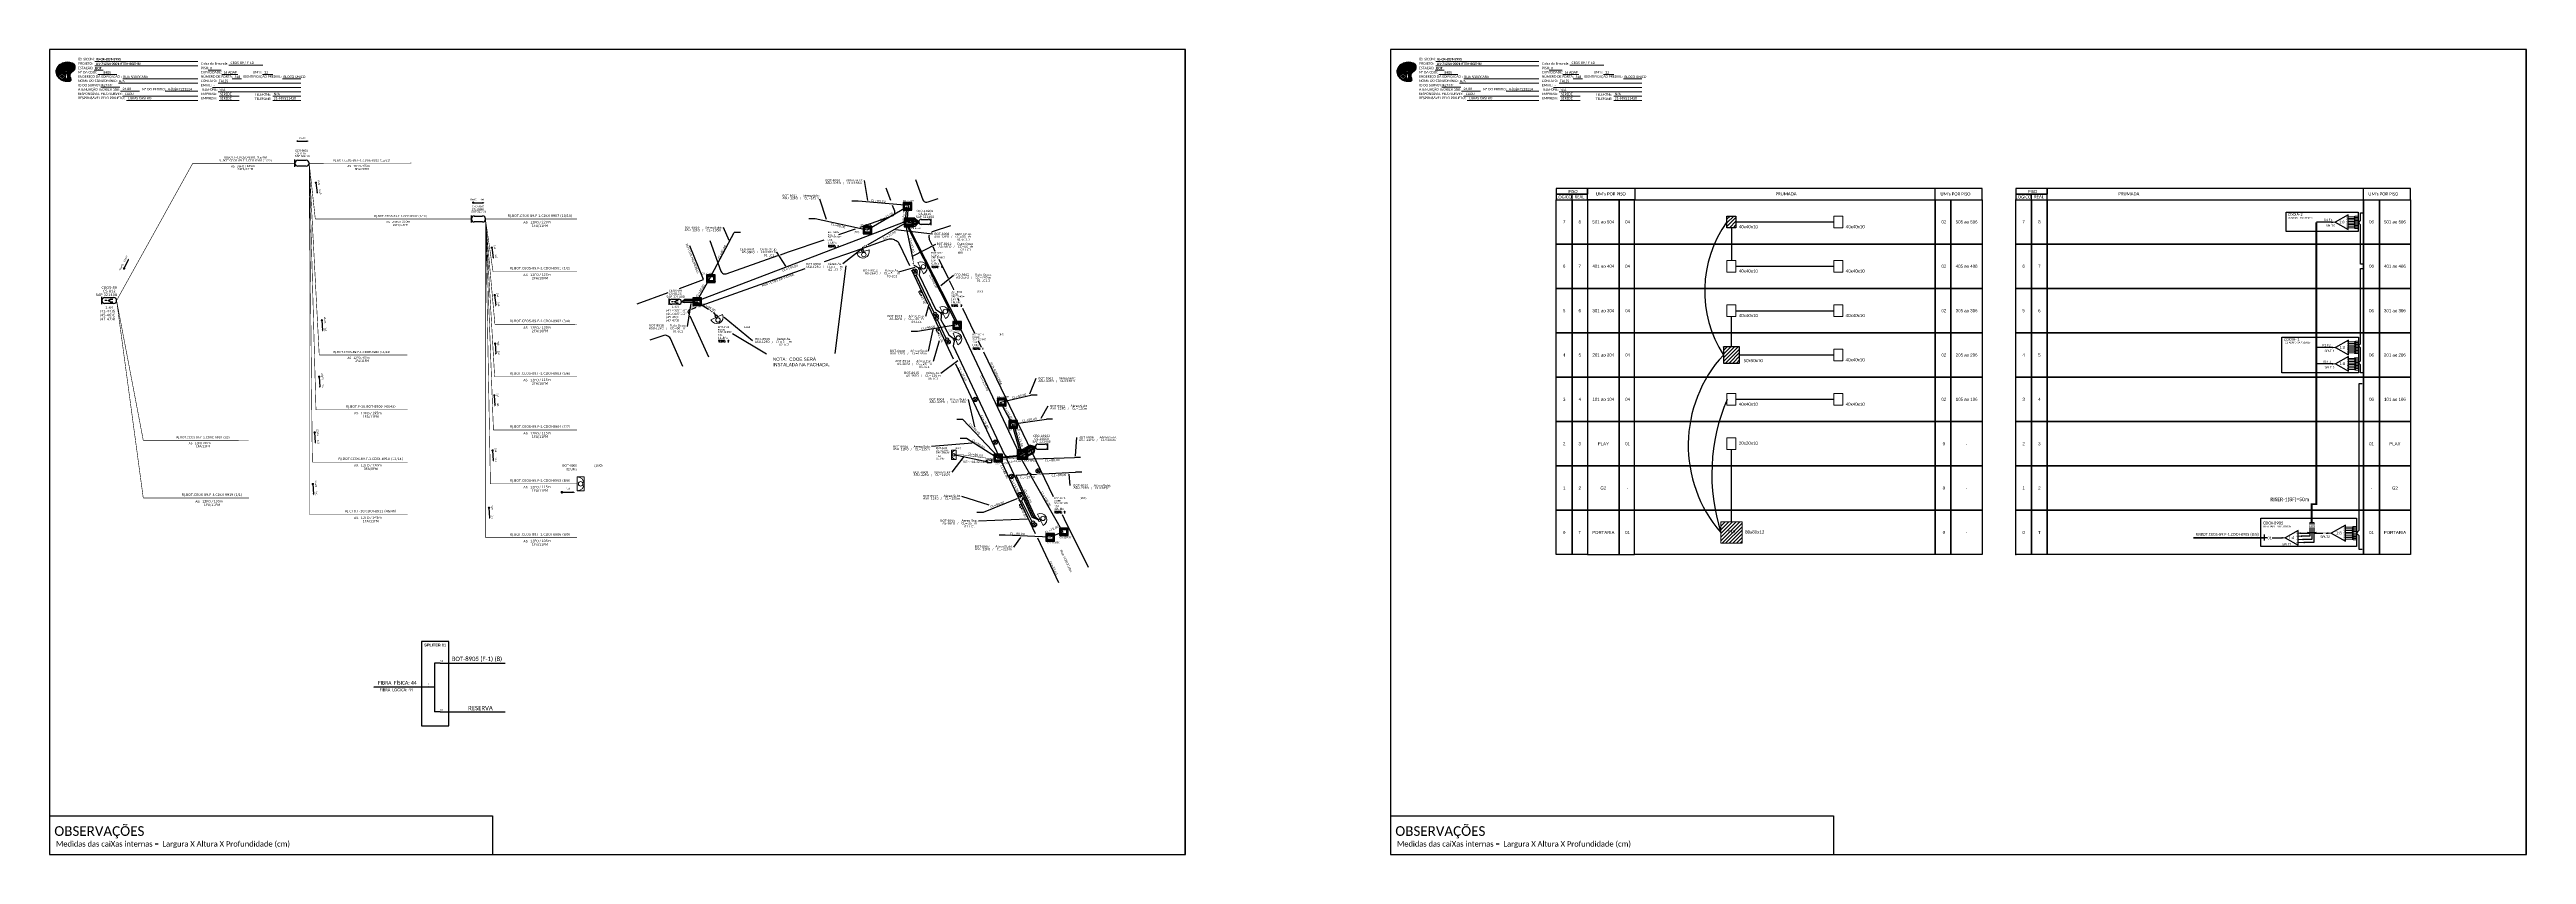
# Paper-space layout 'CDOI-8905' of a CAD drawing. Extents: x 0 to 1829, y 0 to 594.
# The model-space entities are those that its viewports show. They can reach past a viewport. Long polylines and large blocks are cut down to what shows.
import ezdxf
from ezdxf.enums import TextEntityAlignment as Align

# ---------------------------------------------------------------- set-up
doc = ezdxf.new("R2010")
doc.units = 0
for name, color, linetype in [('10.1-Caixas Subterrâneas', 5, 'Continuous'), ('20.4-CEOS', 1, 'Continuous'), ('20.5-CEO', 1, 'Continuous'), ('CAP a instalar', 1, 'Continuous'), ('celulas gpon', 7, 'Continuous'), ('label_cabos', 7, 'Continuous'), ('Legenda', 1, 'Continuous'), ('locais', 7, 'Continuous'), ('QUADRA', 7, 'Continuous'), ('SETA', 7, 'Continuous'), ('Subida Lateral', 5, 'Continuous'), ('surveys', 7, 'Continuous'), ('surveys legendas', 7, 'Continuous'), ('UNIFILAR', 7, 'Continuous')]:
    doc.layers.add(name, color=color, linetype=linetype)
for name, color, linetype, lineweight in [("20.0-LEGENDA DOS CDO'S", 1, 'Continuous', 0), ('20.1-CDO_INTERIOR', 1, 'Continuous', 0), ('20.2-CDO_POSTE', 1, 'Continuous', 5), ('20.6-CORDOALHA_SUPORTE', 7, 'Continuous', 25), ('40.1-ETIQUETAS', 1, 'Continuous', 20), ('CORDOALHA_SUPORTE', 7, 'Continuous', 25), ('Segmento Logradouro Texto', 7, 'Continuous', 0)]:
    doc.layers.add(name, color=color, linetype=linetype, lineweight=lineweight)
doc.layers.add('EXTRA', color=50, linetype='Continuous', plot=False)
doc.styles.add('ARIAL', font='arial.ttf')
doc.styles.add('DIGICADE', font='arial.ttf')
doc.styles.add('ROMANS', font='romans')
doc.styles.add('siredit', font='verdana.ttf')
doc.styles.get("Standard").update_dxf_attribs({"font": 'arial.ttf'})
doc.styles.add('WMF-Calibri0', font='calibri.ttf')
doc.styles.add('WMF-Calibri1', font='calibrib.ttf')
doc.linetypes.add('FENCELINE1', pattern='A,0.25,-0.1,[133,ltypeshp.shx,S=0.1,R=0,X=-0.1,Y=0],-0.1,1', length=1.45)
doc.dimstyles.new('CC', dxfattribs={"dimtxt": 1, "dimasz": 2, "dimexe": 0.18, "dimexo": 0.0625, "dimgap": 0.09, "dimtad": 0, "dimdec": 0, "dimrnd": 1, "dimzin": 0, "dimdsep": 46, "dimtxsty": 'siredit', "dimblk": 'NONE', "dimcen": 0, "dimse1": 1, "dimse2": 1, "dimsd1": 1, "dimsd2": 1, "dimclrt": 7, "dimadec": 0, "dimazin": 0, "dimtfac": 1, "dimtdec": 0, "dimtofl": 0, "dimtmove": 0, "dimatfit": 3, "dimfxl": 0, "dimtolj": 1, "dimtzin": 0, "dimarcsym": 0})

# ---------------------------------------------------------------- blocks, each defined once
blk = doc.blocks.new('OI')
h = blk.add_hatch(color=40)
edge = h.paths.add_edge_path()
edge.add_spline(control_points=[(4.4, -0.7), (3.9, -1), (3.3, -1.5), (2.8, -2.6), (2.9, -3.5), (3.1, -4.3), (3.3, -4.9), (3.4, -5.4), (3.4, -5.9), (3.2, -6.4), (2.5, -6.6), (1.7, -6.6), (0.6, -6.7), (-0.6, -6.4), (-1.6, -6.1), (-2.8, -5.6), (-3.9, -4.8), (-4.9, -3.7), (-5.3, -2.6), (-5.6, -1.9), (-5.8, -1), (-5.7, 0.5), (-5.1, 2), (-4.1, 3), (-3.3, 3.6), (-2.4, 4.2), (-1.4, 4.4), (-0.6, 4.7), (0.8, 4.9), (2.2, 5), (3.8, 4.6), (4.7, 4.2), (5.4, 3.7), (5.8, 3), (6, 2.2), (6, 1.5), (5.7, 0.6), (5.3, 0.1), (4.9, -0.4), (4.5, -0.6), (4.4, -0.7)], knot_values=[0, 0, 0, 0, 1.60434, 2.417191, 3.427595, 4.282808, 4.776746, 5.304182, 5.888771, 6.258406, 6.858137, 7.79129, 8.986195, 10.124242, 11.187857, 12.242908, 13.953784, 15.414161, 16.515391, 17.349188, 17.675853, 19.552021, 21.515531, 22.568638, 23.63245, 24.621084, 25.782718, 26.745347, 27.142653, 29.870543, 31.004649, 31.921532, 32.709589, 33.801391, 34.042471, 35.192333, 35.971461, 36.628871, 37.254359, 37.836911, 37.836911, 37.836911, 37.836911], degree=3, periodic=0)
h.paths.add_polyline_path([(1.1, -0.9, -1), (0, -0.9, -1)], flags=16)
edge = h.paths.add_edge_path(flags=16)
edge.add_ellipse((0.6, -3.6), major_axis=(-0.02, 1.71), ratio=0.361305, start_angle=0, end_angle=360)
h.paths.add_polyline_path([(-0.4, -3.6, -1), (-3.8, -3.6, -1)], flags=16)
edge = h.paths.add_edge_path(flags=0)
edge.add_ellipse((-2.1, -3.6), major_axis=(0, 0.885), ratio=0.758294, start_angle=0, end_angle=360)
at = {"color": 40}
for centre, radius in [((-2.1, -3.6), 1.72), ((0.5, -0.9), 0.587)]:
    blk.add_circle(centre, radius, dxfattribs=at)
blk.add_ellipse((-2.1, -3.6), major_axis=(0, 0.885), ratio=0.758294, start_param=-3.141592653589792, end_param=3.141592653589792, dxfattribs=at)
blk.add_ellipse((0.6, -3.6), major_axis=(-0.02, 1.71), ratio=0.361305, dxfattribs=at)
at = {"color": 40, "start_tangent": (-0.800898, -0.598801), "end_tangent": (-0.800898, -0.598801)}
blk.add_spline([(4.4, -0.7), (3.2, -1.8), (2.9, -2.5), (2.9, -3.5), (3.1, -4.4), (3.3, -4.8), (3.4, -5.4), (3.4, -6), (3.2, -6.3), (2.7, -6.5), (1.7, -6.6), (0.5, -6.6), (-0.6, -6.4), (-1.6, -6.1), (-2.6, -5.7), (-3.9, -4.7), (-4.9, -3.6), (-5.4, -2.6), (-5.6, -1.8), (-5.7, -1.5), (-5.6, 0.4), (-4.8, 2.2), (-4.1, 3), (-3.3, 3.6), (-2.4, 4.1), (-1.3, 4.5), (-0.4, 4.7), (0, 4.8), (2.7, 4.8), (3.8, 4.5), (4.7, 4.2), (5.3, 3.7), (5.9, 2.7), (5.9, 2.5), (5.9, 1.3), (5.7, 0.6), (5.3, 0.1), (4.8, -0.4), (4.4, -0.7)], degree=3, dxfattribs=at)
blk = doc.blocks.new('CARIMBO')
at = {"color": 7, "lineweight": 0}
for points in [[(35.7, -16.8), (111.6, -16.8)], [(134.5, -16.3), (159.6, -16.3)], [(35.1, -20.1), (41.7, -20.1)], [(37.8, -23.1), (51.8, -23.1)], [(40.1, -32.5), (54.1, -32.5)], [(53, -29.5), (111.6, -29.5)], [(54.7, -35.5), (68.6, -35.5)], [(56.4, -26.4), (111.6, -26.4)], [(119.4, -20), (128.9, -20)], [(122.6, -32.7), (187.8, -32.7)], [(126.6, -29.5), (187.8, -29.5)], [(126.8, -36), (187.8, -36)], [(129.5, -23.1), (141.1, -23.1)], [(137.1, -26.4), (144, -26.4)], [(159.4, -23.1), (167.1, -23.1)], [(174.2, -26.4), (187.8, -26.4)], [(56.4, -39.1), (111.6, -39.1)], [(58.9, -42.3), (111.6, -42.3)], [(127.5, -39.1), (142.3, -39.1)], [(127.5, -42.3), (142.3, -42.3)], [(167.1, -39.1), (187.8, -39.1)], [(167.1, -42.3), (187.8, -42.3)]]:
    blk.add_lwpolyline(points, dxfattribs=at)
at = {"color": 7, "xscale": 1.213923925163967, "yscale": 1.213923925163967, "zscale": 1.213923925163967, "rotation": 0.1532896023949059}
blk.add_blockref('OI', (13.9, -20.2), dxfattribs=at)
at = {"color": 7, "lineweight": 0, "style": 'WMF-Calibri0'}
for s, height, p in [('PROJETO:', 1.79, (23.3, -16)), ('ESTAÇÃO:', 1.79, (23.3, -19.3)), ('Caixa de Emenda:', 1.793, (114, -16)), ('PISO:', 1.79, (114.1, -19.3)), ('RESPONSÁVEL PELO SURVEY:', 1.793, (23, -38.3)), ('ATENUAÇÃO TEÓRICA (dB):', 1.793, (23.3, -35.1)), ('Nº DA CDOI:', 1.793, (23.3, -22.4)), ('ENDEREÇO DA EDIFICAÇÃO :', 1.793, (23.3, -25.6)), ('NOME DO CONDOMÍNIO:', 1.793, (23.3, -28.7)), ('ID DO SURVEY:', 1.793, (23.3, -32)), ('CAPACIDADE:', 1.793, (113.9, -22.4)), ('CONTATO:', 1.79, (113.9, -28.7)), ('NÚMERO DE PORTA:', 1.793, (113.9, -25.6)), ('EMAIL:', 1.79, (113.9, -32)), ('TELEFONE:', 1.79, (114.1, -35.1)), ('EMPRESA:', 1.79, (114.1, -38.3)), ('IDENTIFICAÇÃO PREDIAL:', 1.793, (145, -25.6)), ("UM's:", 1.79, (152.2, -22.4)), ('RESPONSÁVEL PELO PROJETO:', 1.793, (23.3, -41.4)), ('EMPRESA:', 1.79, (114.1, -41.6)), ('TELEFONE:', 1.79, (153.7, -38.8)), ('TELEFONE:', 1.79, (153.7, -42.1))]:
    blk.add_text(s, height=height, dxfattribs=at).set_placement(p)
at = {"color": 7, "lineweight": 0, "flags": 8}
for tag, p, style in [('EST', (35.9, -19.4), 'WMF-Calibri1'), ('PROJ', (36.5, -16.1), 'WMF-Calibri1'), ('PISO_PTR', (120.8, -19.4), 'WMF-Calibri0'), ('CEOS-XX', (135.9, -15.5), 'WMF-Calibri0'), ('_ID_', (40.4, -31.9), 'WMF-Calibri0'), ('NOME_DO_COND.', (53.2, -29), 'WMF-Calibri0'), ('O_POTEN', (56.1, -34.7), 'WMF-Calibri0'), ('LOGRADOURO', (56.6, -25.9), 'WMF-Calibri0'), ('RES_SURVEY', (57.8, -38.2), 'WMF-Calibri0'), ('EMAIL', (123.3, -32.1), 'WMF-Calibri0'), ('NOME_DO_CONTATO', (127.3, -28.9), 'WMF-Calibri0'), ('TELEFONE', (127.5, -35.4), 'WMF-Calibri0'), ('CAPAC.', (130.7, -22.5), 'WMF-Calibri0'), ('N°', (138.8, -25.8), 'WMF-Calibri0'), ("UC'S", (160.8, -22.5), 'WMF-Calibri0'), ('N°PREDIO', (174.9, -25.8), 'WMF-Calibri0'), ('RES_PROJ', (60.3, -41.5), 'WMF-Calibri0'), ('EMP_RESP_SURVEY', (128.2, -38.5), 'WMF-Calibri0'), ('EMP_RESP_PROJ', (128.2, -41.7), 'WMF-Calibri0'), ('CONT_RESP_SURVEY', (167.8, -38.5), 'WMF-Calibri0'), ('CONT_RESP_PROJ', (167.8, -41.7), 'WMF-Calibri0')]:
    blk.add_attdef(tag, p, '', height=1.79, dxfattribs=dict(at, style=style))
at = {"color": 7, "lineweight": 0, "style": 'WMF-Calibri1', "flags": 8}
blk.add_attdef("N° CDO'S", text='', height=1.79, dxfattribs=at).set_placement((44.8, -22.7), align=Align.CENTER)
blk = doc.blocks.new('CEOS_RP_CT_DRT')
at = {"layer": '20.4-CEOS', "color": 0}
for p, q in [((-4.54, 1.19), (-1.19, 1.19)), ((-1.19, -1.19), (-4.54, -1.19))]:
    blk.add_line(p, q, dxfattribs=at)
for points in [[(-5.73, -1.43), (-5.73, 1.44)], [(-3.79, 0), (-4.59, 0)], [(-2.47, 0.48), (-1.45, 0.48)], [(-2.47, -0.52), (-1.45, -0.52)]]:
    blk.add_lwpolyline(points, dxfattribs=at)
blk.add_lwpolyline([(-3.79, 0, 0, 1.47, 0), (-2.41, 0, 1.47, 1.47, 0)], format="xyseb", dxfattribs=at)
for centre, start, end in [((-4.54, 0), 90, 270), ((-1.19, 0), 270, 90)]:
    blk.add_arc(centre, 1.19, start, end, dxfattribs=at)
at = {"layer": '20.4-CEOS', "color": 7, "style": 'siredit'}
for tag, p in [('Nº_DA_CEOS', (-2.86, 5.6)), ('LOCAL', (-2.86, 4.24)), ('SAP', (-2.86, 2.78)), ('RACIO_SPLITAGEM', (-2.86, -1.88)), ('FIBRAS_SPLITTER', (-2.86, -3.58)), ('RESERVA_FINAIS', (-2.86, -6.39)), ('FIBRAS_TOP_C', (-2.86, -5.08))]:
    blk.add_attdef(tag, text='', height=1.01, dxfattribs=at).set_placement(p, align=Align.TOP_CENTER)
blk = doc.blocks.new('ETIQUETA_RS5F')
at = {"layer": '40.1-ETIQUETAS', "color": 0, "style": 'siredit'}
blk.add_text('/', height=1.5, dxfattribs=at).set_placement((1.6, -2), align=Align.MIDDLE_RIGHT)
for tag, p in [('ETIQUETA_R_SECUNDARIA', (1.2, 2.1)), ('ETIQUETA_R_PRIMARIA', (1.2, 4.1)), ('F_ATIVAS/F_MORTAS', (1.1, -4.2))]:
    blk.add_attdef(tag, text='', height=1.5, dxfattribs=at).set_placement(p, align=Align.MIDDLE_CENTER)
for tag, p in [('TIPO_CABO', (-6.6, -2.1)), ('CAP_CABO', (0.4, -2.1))]:
    blk.add_attdef(tag, text='', height=1.5, dxfattribs=at).set_placement(p, align=Align.MIDDLE_RIGHT)
for tag, p in [('FUSÃO_1', (0.8, -8.4)), ('FUSÃO_2', (0.8, -10.6)), ('FUSÃO_3', (0.8, -12.9)), ('FUSÃO_4', (0.8, -15.1)), ('FUSÃO_5', (0.8, -17.2))]:
    blk.add_attdef(tag, text='', height=1.5, dxfattribs=at).set_placement(p, align=Align.CENTER)
blk.add_attdef('METROS', text='', height=1.5, dxfattribs=at).set_placement((2.1, -2), align=Align.MIDDLE_LEFT)
blk = doc.blocks.new('CDOI_INT')
at = {"layer": '20.1-CDO_INTERIOR', "color": 0, "lineweight": 18}
blk.add_lwpolyline([(4.2, -4.2), (4.2, 4.2), (0, 4.2), (0, -4.2)], close=True, dxfattribs=at)
blk.add_circle((2.1, 0), 1.36, dxfattribs=at)
blk.add_arc((0, 0), 4.25, 270, 90, dxfattribs=at)
at = {"layer": "20.0-LEGENDA DOS CDO'S", "color": 0, "style": 'ARIAL'}
for tag, p in [('CDO_N', (-0.1, 10.4)), ('SURVEY', (-0.1, 8.2)), ('SAP', (-0.1, 6.2)), ('SPLITER_1', (21.2, 10.4)), ('SPLITER_2', (21.2, 8.7)), ('1:XX', (5.9, -2.2)), ('UMS', (5.9, -4.2))]:
    blk.add_attdef(tag, p, '', height=1.36, dxfattribs=at)
blk.add_attdef('FIBRAS_UTILIZADAS', text='', height=1.36, dxfattribs=at).set_placement((15.3, 10.4), align=Align.CENTER)
blk = doc.blocks.new('CDOE-TEXTO PADRÃO')
at = {"layer": "20.0-LEGENDA DOS CDO'S", "color": 0, "style": 'ARIAL'}
for tag, p in [('CDO_N', (0.5, 7.4)), ('CORDOALHA', (0.5, 4.3)), ('SAP', (0.5, 1.7)), ('SPLITER_1', (0.6, -0.9)), ('SPLITER_2', (0.6, -3.5)), ('(XX-XX_F)S', (0.5, -8.3)), ('(XX-XX_L)S', (0.5, -10.8)), ('UMS', (0.5, -13.1))]:
    blk.add_attdef(tag, p, '', height=1.7, rotation=0.118, dxfattribs=at)
blk.add_attdef('FIBRAS_UTILIZADAS', text='', height=1.7, rotation=0.118, dxfattribs=at).set_placement((19.8, 7.4), align=Align.CENTER)
blk = doc.blocks.new('SAN')
at = {"layer": 'SETA'}
blk.add_lwpolyline([(-2.6, 0), (6, 0)], dxfattribs=at)
for points in [[(-2.1, -0.7), (-3.9, 0), (-2.1, 0.7)], [(5.3, 0.7), (7.2, 0), (5.3, -0.7)]]:
    blk.add_solid(points, dxfattribs=at)
blk = doc.blocks.new('SURVEY_SURVEY')
for p, q in [((0, 0.000015), (-0.000015, 0.000011)), ((-0.000015, 0.000011), (-0.00001, 0.000011)), ((-0.00001, 0), (-0.00001, 0.000011)), ((0.00001, 0), (-0.00001, 0)), ((0, 0.000015), (0.000015, 0.000011)), ((0.00001, 0.000016), (0.000012, 0.000016)), ((0.00001, 0.000012), (0.00001, 0.000016)), ((0.000015, 0.000011), (0.00001, 0.000011)), ((0.00001, 0.000011), (0.00001, 0)), ((0.000012, 0.000016), (0.000012, 0.000012))]:
    blk.add_line(p, q)
blk = doc.blocks.new('*X65')
at = {"color": 0, "linetype": 'Continuous'}
for p, q in [((-1.25, 0.34099), (-0.49099, 1.1)), ((-1.25, 0.517767), (-0.667767, 1.1)), ((-1.25, 0.694544), (-0.844544, 1.1)), ((-1.25, 0.87132), (-1.02132, 1.1)), ((-1.25, 1.048097), (-1.198097, 1.1)), ((-1.25, 0.164214), (-0.8035, 0.610714)), ((-1.25, -0.012563), (-0.8035, 0.433937)), ((-1.25, -0.18934), (-0.8035, 0.25716)), ((-1.25, -0.366117), (-0.8035, 0.080383)), ((-0.789214, 0.625), (-0.314214, 1.1)), ((-0.612437, 0.625), (-0.137437, 1.1)), ((-0.43566, 0.625), (0.03934, 1.1)), ((-0.258883, 0.625), (0.216117, 1.1)), ((-0.082107, 0.625), (0.392893, 1.1)), ((0.09467, 0.625), (0.56967, 1.1)), ((0.271447, 0.625), (0.746447, 1.1)), ((0.448223, 0.625), (0.923223, 1.1)), ((0.625, 0.625), (1.1, 1.1)), ((0.801777, 0.625), (1.25, 1.073223)), ((0.8035, 0.449947), (1.25, 0.896447)), ((0.8035, 0.27317), (1.25, 0.71967)), ((0.8035, 0.096393), (1.25, 0.542893)), ((0.8035, -0.080383), (1.25, 0.366117)), ((0.8035, -0.25716), (1.25, 0.18934)), ((0.8035, -0.433937), (1.25, 0.012563)), ((-1.25, -0.542893), (-0.8035, -0.096393)), ((-1.25, -0.71967), (-0.8035, -0.27317)), ((-1.25, -0.896447), (-0.8035, -0.449947)), ((-1.25, -1.073223), (-0.801777, -0.625)), ((-1.1, -1.1), (-0.625, -0.625)), ((-0.923223, -1.1), (-0.448223, -0.625)), ((-0.746447, -1.1), (-0.271447, -0.625)), ((-0.56967, -1.1), (-0.09467, -0.625)), ((-0.392893, -1.1), (0.082107, -0.625)), ((-0.216117, -1.1), (0.258883, -0.625)), ((-0.03934, -1.1), (0.43566, -0.625)), ((0.137437, -1.1), (0.612437, -0.625)), ((0.314214, -1.1), (0.789214, -0.625)), ((0.49099, -1.1), (1.25, -0.34099)), ((0.667767, -1.1), (1.25, -0.517767)), ((0.8035, -0.610714), (1.25, -0.164214)), ((0.844544, -1.1), (1.25, -0.694544)), ((1.02132, -1.1), (1.25, -0.87132)), ((1.198097, -1.1), (1.25, -1.048097))]:
    blk.add_line(p, q, dxfattribs=at)
blk = doc.blocks.new('MANHOLE_MQ')
at = {"color": 0, "linetype": 'Continuous'}
for p, q in [((0.0000062, 0.0000057), (-0.0000063, 0.0000057)), ((-0.0000063, 0.0000057), (-0.0000063, -0.0000053)), ((-0.000004, 0.0000033), (0.000004, 0.0000033)), ((-0.000004, -0.0000029), (-0.000004, 0.0000033)), ((0.000004, 0.0000033), (0.000004, -0.0000029)), ((0.0000062, -0.0000053), (0.0000062, 0.0000057)), ((-0.0000063, -0.0000053), (0.0000062, -0.0000053)), ((0.000004, -0.0000029), (-0.000004, -0.0000029)), ((0.000004, -0.0000029), (0.000004, -0.0000029))]:
    blk.add_line(p, q, dxfattribs=at)
at = {"color": 0, "linetype": 'Continuous', "xscale": 5e-06, "yscale": 5e-06, "zscale": 1e-05}
blk.add_blockref('*X65', (0, 0.0000002), dxfattribs=at)
blk = doc.blocks.new('*U100')
at = {"layer": '20.4-CEOS', "color": 7, "style": 'siredit'}
for tag, p in [('FIBRAS_SPLITTER', (0, 0)), ('FIBRAS_TOP_C', (0, -4.1)), ('RESERVA_FINAIS', (0, -5.5))]:
    blk.add_attdef(tag, p, '', height=1.01, dxfattribs=at)
for tag, p, flags in [('ID_ATIVIDADE', (0, -6.8), 3), ('FATOR', (0, -8.1), 1), ('QTDE', (0, -9.4), 1), ('FID', (0, -10.7), 1)]:
    blk.add_attdef(tag, p, '', height=1.01, dxfattribs=dict(at, flags=flags))
blk = doc.blocks.new('*U102')
at = {"layer": '20.4-CEOS', "color": 7, "style": 'siredit'}
blk.add_attdef('FIBRAS_SPLITTER', (0, 0), '', height=1.01, dxfattribs=at)
for tag, p, flags in [('ID_ATIVIDADE', (0, -1.5), 3), ('FATOR', (0, -2.8), 1), ('QTDE', (0, -4.1), 1), ('FID', (0, -5.4), 1)]:
    blk.add_attdef(tag, p, '', height=1.01, dxfattribs=dict(at, flags=flags))
blk = doc.blocks.new('*U104')
at = {"color": 0}
blk.add_line((2.14, -0.58), (-2.1, -0.68), dxfattribs=at)
for centre, radius in [((0, 0.38), 0.733), ((0.03, -1.03), 0.393)]:
    blk.add_circle(centre, radius, dxfattribs=at)
blk.add_arc((0.02, -0.63), 2.12, 1.37817, 181.37817, dxfattribs=at)
blk = doc.blocks.new('Inst CDOE-16 CAIXA DIST OPT CDOE 48F_16D C_SPL_2_1_8')
at = {"layer": "20.0-LEGENDA DOS CDO'S", "color": 0, "style": 'ARIAL'}
for tag, p, height in [('1:XX', (0, 1.7), 0.8), ('FID', (0.1, 5.2), 0.8), ('CORDOALHA', (0.1, 4), 0.8), ('SAP', (0.1, 3), 0.8), ('UMS', (0.1, 0.2), 1)]:
    blk.add_attdef(tag, p, '', height=height, rotation=0.118, dxfattribs=at)
at = {"layer": "20.0-LEGENDA DOS CDO'S", "color": 0}
for tag, p, style, flags in [('ID_ATIVIDADE', (0.1, 6.5), 'ARIAL', 3), ('FATOR', (7.9, 6.5), 'ARIAL', 1), ('QTDE', (0.1, -1.2), 'DIGICADE', 3)]:
    blk.add_attdef(tag, p, '', height=0.8, rotation=0.118, dxfattribs=dict(at, style=style, flags=flags))
at = {"layer": "20.0-LEGENDA DOS CDO'S", "color": 0, "style": 'ARIAL'}
blk.add_attdef('FIBRAS_UTILIZADAS', text='', height=0.8, rotation=0.118, dxfattribs=at).set_placement((13.5, 5.3), align=Align.CENTER)
blk = doc.blocks.new('Teste  FTTH')
at = {"color": 0, "lineweight": 0, "style": 'ROMANS'}
for tag, p in [('TESTE', (-2.3, -0.29)), ('QTDE', (0.21, -0.29))]:
    blk.add_attdef(tag, p, '', height=0.48, dxfattribs=at)
for tag, p, flags in [('FID', (-2.23, -1.25), 1), ('FATOR', (-2.23, -2.03), 3), ('ID_ATIVIDADE', (-2.23, -2.72), 3)]:
    blk.add_attdef(tag, p, '', height=0.48, dxfattribs=dict(at, flags=flags))
blk = doc.blocks.new('Inst CDOE-8 CAIXA DIST OPT CDOE 48F_8D C_SPL OPTAP')
at = {"layer": "20.0-LEGENDA DOS CDO'S", "color": 0, "style": 'ARIAL'}
for tag, p, height in [('1:XX', (0, 1.7), 0.8), ('FID', (0.1, 5.2), 0.8), ('CORDOALHA', (0.1, 4), 0.8), ('SAP', (0.1, 3), 0.8), ('UMS', (0.1, 0.2), 1)]:
    blk.add_attdef(tag, p, '', height=height, rotation=0.118, dxfattribs=at)
at = {"layer": "20.0-LEGENDA DOS CDO'S", "color": 0}
for tag, p, style, flags in [('ID_ATIVIDADE', (0.1, 6.5), 'ARIAL', 3), ('FATOR', (7.9, 6.5), 'ARIAL', 1), ('QTDE', (0.2, -1), 'DIGICADE', 3)]:
    blk.add_attdef(tag, p, '', height=0.8, rotation=0.118, dxfattribs=dict(at, style=style, flags=flags))
at = {"layer": "20.0-LEGENDA DOS CDO'S", "color": 0, "style": 'ARIAL'}
blk.add_attdef('FIBRAS_UTILIZADAS', text='', height=0.8, rotation=0.118, dxfattribs=at).set_placement((13.5, 5.3), align=Align.CENTER)
blk = doc.blocks.new('Inst CORD ALUMINIO 4.8 MM 3F(sem recursos)')
at = {"layer": '20.6-CORDOALHA_SUPORTE', "color": 0, "lineweight": 0, "style": 'ROMANS'}
for tag, p, flags in [('FATOR', (-5.2, -4.4), 3), ('ID_ATIVIDADE', (-5.2, -6.7), 3), ('FID', (-5.2, -8.9), 1)]:
    blk.add_attdef(tag, p, '', height=1, dxfattribs=dict(at, flags=flags))
blk.add_attdef('LANCE', text='', height=1, dxfattribs=at).set_placement((-0.5, -2.2), align=Align.RIGHT)
at = {"layer": '20.6-CORDOALHA_SUPORTE', "color": 0, "style": 'siredit'}
blk.add_attdef('QTDE', (-0.5, -2.2), '', height=1, rotation=359.69, dxfattribs=at)
blk = doc.blocks.new('Inst CB ESP CFOA-SM-AS-80-TS-36')
at = {"layer": 'label_cabos', "color": 0, "style": 'siredit'}
for tag, flags, p in [('ID_ATIVIDADE', 3, (1.3, 2.7)), ('FATOR', 1, (11.6, 2.6))]:
    blk.add_attdef(tag, text='', height=1, rotation=359.69, dxfattribs=dict(at, flags=flags)).set_placement(p, align=Align.MIDDLE_CENTER)
for tag, p in [('DESTINO_CABO', (3.1, 1.3)), ('TIPO_CABO', (1.8, 0)), ('CABO', (4.7, -0.1)), ('/', (7.7, -0.1)), ('LANCE', (10.8, 0)), ('TIPO_CABO', (13.1, 1.2)), ('UND', (16, 0)), ('FID', (13.1, -1.4))]:
    blk.add_attdef(tag, text='', height=1, rotation=359.69, dxfattribs=at).set_placement(p, align=Align.MIDDLE_CENTER)
blk.add_attdef('QTDE', (12.4, -0.5), '', height=1, rotation=359.69, dxfattribs=at)
blk = doc.blocks.new('Inst CB AS CFOA-SM-AS-80-TS-36')
at = {"layer": 'label_cabos', "color": 0, "style": 'siredit'}
for tag, flags, p in [('ID_ATIVIDADE', 3, (1.3, 2.7)), ('FATOR', 1, (11.6, 2.6))]:
    blk.add_attdef(tag, text='', height=1, rotation=359.69, dxfattribs=dict(at, flags=flags)).set_placement(p, align=Align.MIDDLE_CENTER)
for tag, p in [('DESTINO_CABO', (3.1, 1.3)), ('TIPO_CABO', (1.8, 0)), ('CABO', (4.7, -0.1)), ('/', (7.7, -0.1)), ('LANCE', (10.8, 0)), ('TIPO_CABO', (13.1, 1.2)), ('UND', (16, 0)), ('FID', (13.1, -1.4))]:
    blk.add_attdef(tag, text='', height=1, rotation=359.69, dxfattribs=at).set_placement(p, align=Align.MIDDLE_CENTER)
blk.add_attdef('QTDE', (12.4, -0.5), '', height=1, rotation=359.69, dxfattribs=at)
blk = doc.blocks.new('Inst CB DT OCUP CFOA-SM-AS-80-TS-36')
at = {"layer": 'label_cabos', "color": 0, "style": 'siredit'}
for tag, flags, p in [('ID_ATIVIDADE', 3, (1.3, 2.7)), ('FATOR', 1, (11.6, 2.6))]:
    blk.add_attdef(tag, text='', height=1, rotation=359.69, dxfattribs=dict(at, flags=flags)).set_placement(p, align=Align.MIDDLE_CENTER)
for tag, p in [('DESTINO_CABO', (3.1, 1.3)), ('TIPO_CABO', (1.8, 0)), ('CABO', (4.7, -0.1)), ('/', (7.7, -0.1)), ('LANCE', (10.9, 0)), ('TIPO_CABO', (13.1, 1.2)), ('UND', (16, 0)), ('FID', (13.1, -1.4))]:
    blk.add_attdef(tag, text='', height=1, rotation=359.69, dxfattribs=at).set_placement(p, align=Align.MIDDLE_CENTER)
blk.add_attdef('QTDE', (12.4, -0.5), '', height=1, rotation=359.69, dxfattribs=at)
blk = doc.blocks.new('_None')
blk = doc.blocks.new('LEGENDA DOS CABOS')
at = {"layer": 'EXTRA', "color": 0, "style": 'siredit'}
for tag, p in [('ID', (4.6, 1)), ('XX', (9, 1))]:
    blk.add_attdef(tag, text='', height=0.48, rotation=359.69, dxfattribs=at).set_placement(p, align=Align.MIDDLE_CENTER)
at = {"layer": 'Legenda', "color": 0, "style": 'siredit'}
for tag, p in [('TIPO_CABO', (1.3, 0)), ('CABO', (4.7, -0.1)), ('/', (6.8, -0.1)), ('METROS', (10, -0.1))]:
    blk.add_attdef(tag, text='', height=0.8, rotation=359.69, dxfattribs=at).set_placement(p, align=Align.MIDDLE_CENTER)
blk = doc.blocks.new('Inst CB DT OCUP CFOA-SM-AS-80-TS-24')
at = {"layer": 'label_cabos', "color": 0, "style": 'siredit'}
for tag, flags, p in [('ID_ATIVIDADE', 3, (1.3, 2.7)), ('FATOR', 1, (11.6, 2.6))]:
    blk.add_attdef(tag, text='', height=1, rotation=359.69, dxfattribs=dict(at, flags=flags)).set_placement(p, align=Align.MIDDLE_CENTER)
for tag, p in [('DESTINO_CABO', (3.1, 1.3)), ('TIPO_CABO', (1.8, 0)), ('CABO', (4.7, -0.1)), ('/', (7.7, -0.1)), ('LANCE', (10.9, 0)), ('TIPO_CABO', (13.1, 1.2)), ('UND', (16, 0)), ('FID', (13.1, -1.4))]:
    blk.add_attdef(tag, text='', height=1, rotation=359.69, dxfattribs=at).set_placement(p, align=Align.MIDDLE_CENTER)
blk.add_attdef('QTDE', (12.4, -0.5), '', height=1, rotation=359.69, dxfattribs=at)
blk = doc.blocks.new('Inst CB AS CFOA-SM-ASU-120-S-12')
at = {"layer": 'label_cabos', "color": 0, "style": 'siredit'}
for tag, flags, p in [('ID_ATIVIDADE', 3, (1.3, 2.7)), ('FATOR', 1, (11.6, 2.6))]:
    blk.add_attdef(tag, text='', height=1, rotation=359.69, dxfattribs=dict(at, flags=flags)).set_placement(p, align=Align.MIDDLE_CENTER)
for tag, p in [('TIPO_CABO', (1.3, 0)), ('DESTINO_CABO', (3.1, 1.3)), ('CABO', (4.7, -0.1)), ('/', (7.7, -0.1)), ('LANCE', (10.8, 0)), ('TIPO_CABO', (13.1, 1.2)), ('UND', (16, 0)), ('FID', (13.1, -1.4))]:
    blk.add_attdef(tag, text='', height=1, rotation=359.69, dxfattribs=at).set_placement(p, align=Align.MIDDLE_CENTER)
blk.add_attdef('QTDE', (12.4, -0.5), '', height=1, rotation=359.69, dxfattribs=at)
blk = doc.blocks.new('Inst CB DT OCUP CFOA-SM-ASU-120-S-12')
at = {"layer": 'label_cabos', "color": 0, "style": 'siredit'}
for tag, flags, p in [('ID_ATIVIDADE', 3, (1.3, 2.7)), ('FATOR', 1, (11.6, 2.6))]:
    blk.add_attdef(tag, text='', height=1, rotation=359.69, dxfattribs=dict(at, flags=flags)).set_placement(p, align=Align.MIDDLE_CENTER)
for tag, p in [('TIPO_CABO', (1.3, 0)), ('DESTINO_CABO', (3.1, 1.3)), ('CABO', (4.7, -0.1)), ('/', (7.7, -0.1)), ('LANCE', (10.9, 0)), ('TIPO_CABO', (13.1, 1.2)), ('UND', (16, 0)), ('FID', (13.1, -1.4))]:
    blk.add_attdef(tag, text='', height=1, rotation=359.69, dxfattribs=at).set_placement(p, align=Align.MIDDLE_CENTER)
blk.add_attdef('QTDE', (12.4, -0.5), '', height=1, rotation=359.69, dxfattribs=at)
blk = doc.blocks.new('SPLT_1-4_DIV_DIR')
h = blk.add_hatch(color=3)
h.dxf.hatch_style = 1
edge = h.paths.add_edge_path()
edge.add_arc((13.3, 3.5), 0.242, 0, 360)
h = blk.add_hatch(color=3)
h.dxf.hatch_style = 1
edge = h.paths.add_edge_path()
edge.add_arc((14.3, 1.2), 0.242, 0, 360)
h = blk.add_hatch(color=3)
h.dxf.hatch_style = 1
edge = h.paths.add_edge_path()
edge.add_arc((15.3, -1.1), 0.242, 0, 360)
h = blk.add_hatch(color=3)
h.dxf.hatch_style = 1
edge = h.paths.add_edge_path()
edge.add_arc((16.3, -3.4), 0.242, 0, 360)
at = {"color": 1, "lineweight": 0}
blk.add_lwpolyline([(2.2, 0), (0, 0)], dxfattribs=at)
at = {"color": 1}
blk.add_lwpolyline([(11.9, 5.4), (2.2, 0), (11.9, -5.4), (11.9, 5.4)], dxfattribs=at)
at = {"color": 7, "lineweight": 0}
for points in [[(13.3, 3.5), (11.9, 3.5)], [(11.9, 1.2), (14.3, 1.2)], [(11.9, -1.1), (15.3, -1.1)], [(11.9, -3.4), (16.3, -3.4)]]:
    blk.add_lwpolyline(points, dxfattribs=at)
at = {"color": 3}
for centre in [(13.3, 3.5), (14.3, 1.2), (15.3, -1.1), (16.3, -3.4)]:
    blk.add_circle(centre, 0.242, dxfattribs=at)
at = {"color": 1, "style": 'ARIAL'}
for s, height, p in [('1:4', 2, (4.9, -0.9)), ('S1', 0.75, (10.5, 3.1)), ('S2', 0.75, (10.5, 0.8)), ('S3', 0.75, (10.5, -1.5)), ('S4', 0.75, (10.5, -3.8))]:
    blk.add_text(s, height=height, dxfattribs=at).set_placement(p)
blk = doc.blocks.new('SPLT_1-8_SC-APC')
at = {"color": 1, "lineweight": 0}
blk.add_lwpolyline([(-17, -7.5), (-19.3, -7.5)], dxfattribs=at)
at = {"color": 1}
blk.add_lwpolyline([(-7.4, -2.1), (-17, -7.5), (-7.4, -13), (-7.4, -2.1)], dxfattribs=at)
at = {"color": 3, "lineweight": 0}
for points in [[(-3, -3.5), (-7.4, -3.5)], [(-7.4, -4.7), (-3, -4.7)], [(-7.4, -5.8), (-3, -5.8)], [(-7.4, -7), (-3, -7)], [(-7.4, -8.1), (-3, -8.1)], [(-7.4, -9.3), (-3, -9.3)], [(-7.4, -10.4), (-3, -10.4)], [(-7.4, -11.6), (-3, -11.6)], [(-2.4, -3), (-2.4, -4)], [(-2.4, -3), (0, -3)], [(-2.4, -4), (0, -4)], [(-2.4, -4.2), (-2.4, -5.2)], [(-2.4, -4.2), (0, -4.2)], [(-2.4, -5.2), (0, -5.2)], [(-2.4, -5.3), (-2.4, -6.3)], [(-2.4, -5.3), (0, -5.3)], [(-2.4, -6.3), (0, -6.3)], [(-2.4, -6.5), (-2.4, -7.5)], [(-2.4, -6.5), (0, -6.5)], [(-2.4, -7.5), (0, -7.5)], [(-2.4, -7.6), (-2.4, -8.6)], [(-2.4, -7.6), (0, -7.6)], [(-2.4, -8.6), (0, -8.6)], [(-2.4, -8.8), (-2.4, -9.8)], [(-2.4, -8.8), (0, -8.8)], [(-2.4, -9.8), (0, -9.8)], [(-2.4, -9.9), (-2.4, -10.9)], [(-2.4, -9.9), (0, -9.9)], [(-2.4, -10.9), (0, -10.9)], [(-2.4, -11.1), (-2.4, -12.1)], [(-2.4, -11.1), (0, -11.1)], [(-2.4, -12.1), (0, -12.1)]]:
    blk.add_lwpolyline(points, dxfattribs=at)
for points in [[(-3, -3.2), (-2.4, -3.2), (-2.4, -3.8), (-3, -3.8)], [(-3, -4.4), (-2.4, -4.4), (-2.4, -5), (-3, -5)], [(-3, -5.5), (-2.4, -5.5), (-2.4, -6.1), (-3, -6.1)], [(-3, -6.7), (-2.4, -6.7), (-2.4, -7.3), (-3, -7.3)], [(-3, -7.8), (-2.4, -7.8), (-2.4, -8.4), (-3, -8.4)], [(-3, -9), (-2.4, -9), (-2.4, -9.6), (-3, -9.6)], [(-3, -10.1), (-2.4, -10.1), (-2.4, -10.7), (-3, -10.7)], [(-3, -11.3), (-2.4, -11.3), (-2.4, -11.9), (-3, -11.9)]]:
    blk.add_lwpolyline(points, close=True, dxfattribs=at)
at = {"color": 1, "style": 'ARIAL'}
for s, height, p in [('1:8', 2, (-13.9, -8.4)), ('S1', 0.75, (-8.7, -3.8)), ('S2', 0.75, (-8.7, -5)), ('S3', 0.75, (-8.7, -6.2)), ('S4', 0.75, (-8.7, -7.4)), ('S5', 0.75, (-8.7, -8.6)), ('S6', 0.75, (-8.7, -9.7)), ('S7', 0.75, (-8.7, -10.8)), ('S8', 0.75, (-8.7, -11.9))]:
    blk.add_text(s, height=height, dxfattribs=at).set_placement(p)

msp = doc.modelspace()

# ---------------------------------------------------------------- hatches: boundary and pattern name
h = msp.add_hatch()
h.set_pattern_fill('ANSI31', color=1, scale=0.6)
h.paths.add_polyline_path([(1080.7, 1176.1), (1074.1, 1176.1), (1074.1, 1167.5), (1080.7, 1167.5)])
h = msp.add_hatch(color=3)
h.dxf.hatch_style = 1
edge = h.paths.add_edge_path()
edge.add_arc((1520.8, 1171.5), 0.256, 0, 360)
h = msp.add_hatch()
h.set_pattern_fill('ANSI31', color=1, scale=0.6)
h.paths.add_polyline_path([(1071.4, 1067.6), (1083.4, 1067.6), (1083.4, 1079.6), (1071.4, 1079.6)])
h = msp.add_hatch(color=3)
h.dxf.hatch_style = 1
edge = h.paths.add_edge_path()
edge.add_arc((1521.1, 1079.2), 0.256, 0, 360)
h = msp.add_hatch(color=3)
h.dxf.hatch_style = 1
edge = h.paths.add_edge_path()
edge.add_arc((1521.1, 1067.1), 0.256, 0, 360)
h = msp.add_hatch()
h.set_pattern_fill('ANSI31', color=1, scale=0.6)
h.set_pattern_definition([(45, (292.9234, 3621.788), (-1.3470384, 1.3470384), [])])
h.paths.add_polyline_path([(1085.3, 934.7), (1085.3, 950.5), (1069.5, 950.5), (1069.5, 934.7)])
h.paths.add_polyline_path([(1074.3, 941.4), (1081.1, 941.4), (1081.1, 944.8), (1074.3, 944.8)], flags=24)
h = msp.add_hatch(color=3)
h.dxf.hatch_style = 1
edge = h.paths.add_edge_path()
edge.add_arc((1483.9, 938.6), 0.282, 0, 360)
h = msp.add_hatch(color=3)
h.dxf.hatch_style = 1
edge = h.paths.add_edge_path()
edge.add_arc((1517.7, 942.1), 0.282, 0, 360)

# ---------------------------------------------------------------- linework, layer by layer
at = {"color": 5}
for p, q in [((1505.8, 937.5), (1499.5, 937.5)), ((1507.4, 935.2), (1500.2, 935.2)), ((1505.8, 946.3), (1505.8, 937.5)), ((1507.4, 946.3), (1507.4, 935.2))]:
    msp.add_line(p, q, dxfattribs=at)
at = {"color": 7, "linetype": 'Continuous'}
for p, q in [((194.9, 846.2), (194.9, 810.3)), ((199, 846.2), (194.9, 846.2)), ((190.4, 828.6), (194.7, 828.6)), ((199, 810.3), (194.9, 810.3))]:
    msp.add_line(p, q, dxfattribs=at)
at = {"color": 10, "linetype": 'Continuous'}
for p, q in [((199, 846.2), (247.1, 846.2)), ((199, 810.3), (247.1, 810.3))]:
    msp.add_line(p, q, dxfattribs=at)
at = {"color": 1, "linetype": 'Continuous', "lineweight": 60}
msp.add_line((190.4, 828.6), (150, 828.5), dxfattribs=at)
for points in [[(-89.3, 705), (749.2, 705), (749.2, 1299), (-89.3, 1299), (-89.3, 705)], [(825.7, 705), (1664.2, 705), (1664.2, 1299), (825.7, 1299), (825.7, 705)], [(959.7, 1188.2), (959.7, 1192.3)], [(971.2, 1188.2), (1262.6, 1188.2), (1262.6, 1196.4), (971.2, 1196.4), (971.2, 1196.4), (971.2, 1192.3)], [(1006.3, 1188.2), (1006.3, 1196.4)], [(1227.8, 1188.2), (1227.8, 1196.4)], [(1298.9, 1188.2), (1298.9, 1192.3)], [(1310.5, 1188.2), (1578.8, 1188.2), (1578.8, 1196.4), (1310.5, 1196.4), (1310.5, 1196.4), (1310.5, 1192.3)], [(1544.1, 1188.2), (1544.1, 1196.4)]]:
    msp.add_lwpolyline(points)
at = {"color": 7, "lineweight": 0}
for points in [[(-55.8, 1290.3), (20.2, 1290.3)], [(859.2, 1290.3), (935.2, 1290.3)], [(-4, 1268.3), (20.1, 1268.3)], [(911, 1268.3), (935.1, 1268.3)]]:
    msp.add_lwpolyline(points, dxfattribs=at)
for points, const_width in [([(107.3, 1201.1, 1), (107.4, 1200.3, 1)], 0.872), ([(223, 1186, 1), (223.9, 1186, 1)], 0.872), ([(237.1, 1153.2, 1), (237.2, 1152.4, 1)], 0.872), ([(-34.5, 1137, 1), (-34.1, 1137.8, 1)], 0.872), ([(239.3, 1118.2, 1), (239.4, 1117.3, 1)], 0.872), ([(111.8, 1099.6, 1), (111.8, 1098.8, 1)], 0.872), ([(239.6, 1082.4, 1), (239.7, 1081.5, 1)], 0.872), ([(109.8, 1058, 1), (109.8, 1057.1, 1)], 0.872), ([(239, 1044.2, 1), (239.1, 1043.4, 1)], 0.872), ([(106.4, 1016.8, 1), (106.5, 1015.9, 1)], 0.872), ([(237.8, 1003.6, 1), (237.8, 1002.7, 1)], 0.872), ([(105.1, 978.8, 1), (105.1, 977.9, 1)], 0.872), ([(288.5, 972.3, 1), (289.5, 972.3, 1)], 1), ([(235.1, 961.3, 1), (235.2, 960.4, 1)], 0.872)]:
    msp.add_lwpolyline(points, format="xyb", close=True, dxfattribs=dict(const_width=const_width))
for points in [[(948.1, 1192.3), (971.2, 1192.3), (971.2, 1196.4), (948.1, 1196.4)], [(948.1, 1188.2), (971.2, 1188.2), (971.2, 1192.3), (948.1, 1192.3)], [(1287.3, 1192.3), (1310.5, 1192.3), (1310.5, 1196.4), (1287.3, 1196.4)], [(1287.3, 1188.2), (1310.5, 1188.2), (1310.5, 1192.3), (1287.3, 1192.3)], [(948.1, 1188.2), (959.7, 1188.2), (959.7, 1155.5), (948.1, 1155.5)], [(959.7, 1188.2), (971.2, 1188.2), (971.2, 1155.5), (959.7, 1155.5)], [(959.7, 1188.2), (971.2, 1188.2), (971.2, 1155.5), (959.7, 1155.5)], [(994.4, 1188.2), (971.2, 1188.2), (971.2, 1155.5), (994.4, 1155.5)], [(1005.9, 1188.2), (994.4, 1188.2), (994.4, 1155.5), (1005.9, 1155.5)], [(1005.9, 1188.2), (1227.8, 1188.2), (1227.8, 1155.5), (1005.9, 1155.5)], [(1227.8, 1188.2), (1239.4, 1188.2), (1239.4, 1155.5), (1227.8, 1155.5)], [(1239.4, 1188.2), (1262.6, 1188.2), (1262.6, 1155.5), (1239.4, 1155.5)], [(1287.3, 1188.2), (1298.9, 1188.2), (1298.9, 1155.5), (1287.3, 1155.5)], [(1298.9, 1188.2), (1310.5, 1188.2), (1310.5, 1155.5), (1298.9, 1155.5)], [(1310.5, 1188.2), (1544.1, 1188.2), (1544.1, 1155.5), (1310.5, 1155.5)], [(1544.1, 1188.2), (1555.7, 1188.2), (1555.7, 1155.5), (1544.1, 1155.5)], [(1555.7, 1188.2), (1578.8, 1188.2), (1578.8, 1155.5), (1555.7, 1155.5)], [(948.1, 1155.5), (959.7, 1155.5), (959.7, 1122.7), (948.1, 1122.7)], [(959.7, 1155.5), (971.2, 1155.5), (971.2, 1122.7), (959.7, 1122.7)], [(959.7, 1155.5), (971.2, 1155.5), (971.2, 1122.7), (959.7, 1122.7)], [(994.4, 1155.5), (971.2, 1155.5), (971.2, 1122.7), (994.4, 1122.7)], [(1005.9, 1155.5), (994.4, 1155.5), (994.4, 1122.7), (1005.9, 1122.7)], [(1005.9, 1155.5), (1227.8, 1155.5), (1227.8, 1122.7), (1005.9, 1122.7)], [(1227.8, 1155.5), (1239.4, 1155.5), (1239.4, 1122.7), (1227.8, 1122.7)], [(1239.4, 1155.5), (1262.6, 1155.5), (1262.6, 1122.7), (1239.4, 1122.7)], [(1287.3, 1155.5), (1298.9, 1155.5), (1298.9, 1122.7), (1287.3, 1122.7)], [(1298.9, 1155.5), (1310.5, 1155.5), (1310.5, 1122.7), (1298.9, 1122.7)], [(1310.5, 1155.5), (1544.1, 1155.5), (1544.1, 1122.7), (1310.5, 1122.7)], [(1544.1, 1155.5), (1555.7, 1155.5), (1555.7, 1122.7), (1544.1, 1122.7)], [(1555.7, 1155.5), (1578.8, 1155.5), (1578.8, 1122.7), (1555.7, 1122.7)], [(948.1, 1122.7), (959.7, 1122.7), (959.7, 1090), (948.1, 1090)], [(959.7, 1122.7), (971.2, 1122.7), (971.2, 1090), (959.7, 1090)], [(959.7, 1122.7), (971.2, 1122.7), (971.2, 1090), (959.7, 1090)], [(994.4, 1122.7), (971.2, 1122.7), (971.2, 1090), (994.4, 1090)], [(1005.9, 1122.7), (994.4, 1122.7), (994.4, 1090), (1005.9, 1090)], [(1005.9, 1122.7), (1227.8, 1122.7), (1227.8, 1090), (1005.9, 1090)], [(1227.8, 1122.7), (1239.4, 1122.7), (1239.4, 1090), (1227.8, 1090)], [(1239.4, 1122.7), (1262.6, 1122.7), (1262.6, 1090), (1239.4, 1090)], [(1287.3, 1122.7), (1298.9, 1122.7), (1298.9, 1090), (1287.3, 1090)], [(1298.9, 1122.7), (1310.5, 1122.7), (1310.5, 1090), (1298.9, 1090)], [(1310.5, 1122.7), (1544.1, 1122.7), (1544.1, 1090), (1310.5, 1090)], [(1544.1, 1122.7), (1555.7, 1122.7), (1555.7, 1090), (1544.1, 1090)], [(1555.7, 1122.7), (1578.8, 1122.7), (1578.8, 1090), (1555.7, 1090)], [(948.1, 1090), (959.7, 1090), (959.7, 1057.2), (948.1, 1057.2)], [(959.7, 1090), (971.2, 1090), (971.2, 1057.2), (959.7, 1057.2)], [(959.7, 1090), (971.2, 1090), (971.2, 1057.2), (959.7, 1057.2)], [(994.4, 1090), (971.2, 1090), (971.2, 1057.2), (994.4, 1057.2)], [(1005.9, 1090), (994.4, 1090), (994.4, 1057.2), (1005.9, 1057.2)], [(1005.9, 1090), (1227.8, 1090), (1227.8, 1057.2), (1005.9, 1057.2)], [(1227.8, 1090), (1239.4, 1090), (1239.4, 1057.2), (1227.8, 1057.2)], [(1239.4, 1090), (1262.6, 1090), (1262.6, 1057.2), (1239.4, 1057.2)], [(1287.3, 1090), (1298.9, 1090), (1298.9, 1057.2), (1287.3, 1057.2)], [(1298.9, 1090), (1310.5, 1090), (1310.5, 1057.2), (1298.9, 1057.2)], [(1310.5, 1090), (1544.1, 1090), (1544.1, 1057.2), (1310.5, 1057.2)], [(1544.1, 1090), (1555.7, 1090), (1555.7, 1057.2), (1544.1, 1057.2)], [(1555.7, 1090), (1578.8, 1090), (1578.8, 1057.2), (1555.7, 1057.2)], [(948.1, 1057.2), (959.7, 1057.2), (959.7, 1024.5), (948.1, 1024.5)], [(959.7, 1057.2), (971.2, 1057.2), (971.2, 1024.5), (959.7, 1024.5)], [(959.7, 1057.2), (971.2, 1057.2), (971.2, 1024.5), (959.7, 1024.5)], [(994.4, 1057.2), (971.2, 1057.2), (971.2, 1024.5), (994.4, 1024.5)], [(1005.9, 1057.2), (994.4, 1057.2), (994.4, 1024.5), (1005.9, 1024.5)], [(1005.9, 1057.2), (1227.8, 1057.2), (1227.8, 1024.5), (1005.9, 1024.5)], [(1227.8, 1057.2), (1239.4, 1057.2), (1239.4, 1024.5), (1227.8, 1024.5)], [(1239.4, 1057.2), (1262.6, 1057.2), (1262.6, 1024.5), (1239.4, 1024.5)], [(1287.3, 1057.2), (1298.9, 1057.2), (1298.9, 1024.5), (1287.3, 1024.5)], [(1298.9, 1057.2), (1310.5, 1057.2), (1310.5, 1024.5), (1298.9, 1024.5)], [(1310.5, 1057.2), (1544.1, 1057.2), (1544.1, 1024.5), (1310.5, 1024.5)], [(1544.1, 1057.2), (1555.7, 1057.2), (1555.7, 1024.5), (1544.1, 1024.5)], [(1555.7, 1057.2), (1578.8, 1057.2), (1578.8, 1024.5), (1555.7, 1024.5)], [(948.1, 1024.5), (959.7, 1024.5), (959.7, 991.7), (948.1, 991.7)], [(959.7, 1024.5), (971.2, 1024.5), (971.2, 991.7), (959.7, 991.7)], [(994.4, 1024.5), (971.2, 1024.5), (971.2, 991.7), (994.4, 991.7)], [(1005.9, 1024.5), (994.4, 1024.5), (994.4, 991.7), (1005.9, 991.7)], [(1005.9, 1024.5), (1227.8, 1024.5), (1227.8, 991.7), (1005.9, 991.7)], [(1227.8, 1024.5), (1239.4, 1024.5), (1239.4, 991.7), (1227.8, 991.7)], [(1239.4, 1024.5), (1262.6, 1024.5), (1262.6, 991.7), (1239.4, 991.7)], [(1287.3, 1024.5), (1298.9, 1024.5), (1298.9, 991.7), (1287.3, 991.7)], [(1298.9, 1024.5), (1310.5, 1024.5), (1310.5, 991.7), (1298.9, 991.7)], [(1310.5, 1024.5), (1544.1, 1024.5), (1544.1, 991.7), (1310.5, 991.7)], [(1544.1, 1024.5), (1555.7, 1024.5), (1555.7, 991.7), (1544.1, 991.7)], [(1555.7, 1024.5), (1578.8, 1024.5), (1578.8, 991.7), (1555.7, 991.7)], [(948.1, 991.7), (959.7, 991.7), (959.7, 959), (948.1, 959)], [(959.7, 991.7), (971.2, 991.7), (971.2, 959), (959.7, 959)], [(994.4, 991.7), (971.2, 991.7), (971.2, 959), (994.4, 959)], [(1005.9, 991.7), (994.4, 991.7), (994.4, 959), (1005.9, 959)], [(1005.9, 991.7), (1227.8, 991.7), (1227.8, 959), (1005.9, 959)], [(1227.8, 991.7), (1239.4, 991.7), (1239.4, 959), (1227.8, 959)], [(1239.4, 991.7), (1262.6, 991.7), (1262.6, 959), (1239.4, 959)], [(1287.3, 991.7), (1298.9, 991.7), (1298.9, 959), (1287.3, 959)], [(1298.9, 991.7), (1310.5, 991.7), (1310.5, 959), (1298.9, 959)], [(1310.5, 991.7), (1544.1, 991.7), (1544.1, 959), (1310.5, 959)], [(1544.1, 991.7), (1555.7, 991.7), (1555.7, 959), (1544.1, 959)], [(1555.7, 991.7), (1578.8, 991.7), (1578.8, 959), (1555.7, 959)], [(948.1, 959), (959.7, 959), (959.7, 926.3), (948.1, 926.3)], [(959.7, 959), (971.2, 959), (971.2, 926.3), (959.7, 926.3)], [(994.4, 959), (971.2, 959), (971.2, 926.3), (994.4, 926.3)], [(1005.9, 959), (994.4, 959), (994.4, 926.3), (1005.9, 926.3)], [(1005.9, 959), (1227.8, 959), (1227.8, 926.3), (1005.9, 926.3)], [(1227.8, 959), (1239.4, 959), (1239.4, 926.3), (1227.8, 926.3)], [(1239.4, 959), (1262.6, 959), (1262.6, 926.3), (1239.4, 926.3)], [(1287.3, 959), (1298.9, 959), (1298.9, 926.3), (1287.3, 926.3)], [(1298.9, 959), (1310.5, 959), (1310.5, 926.3), (1298.9, 926.3)], [(1310.5, 959), (1544.1, 959), (1544.1, 926.3), (1310.5, 926.3)], [(1544.1, 959), (1555.7, 959), (1555.7, 926.3), (1544.1, 926.3)], [(1555.7, 959), (1578.8, 959), (1578.8, 926.3), (1555.7, 926.3)]]:
    msp.add_lwpolyline(points, close=True)
at = {"color": 1}
for points in [[(1074.1, 1176.1), (1080.7, 1176.1), (1080.7, 1167.5), (1074.1, 1167.5)], [(1486.9, 1179), (1540.1, 1179), (1540.1, 1164.7), (1486.9, 1164.7)], [(1071.4, 1067.6), (1083.4, 1067.6), (1083.4, 1079.6), (1071.4, 1079.6)], [(1483.6, 1086.7), (1540.4, 1086.7), (1540.4, 1060.5), (1483.6, 1060.5)], [(1468.1, 953.1), (1538.9, 953.1), (1538.9, 932.2), (1468.1, 932.2)]]:
    msp.add_lwpolyline(points, close=True, dxfattribs=at)
at = {"color": 3, "ltscale": 0.5}
for points in [[(1080.7, 1171.8), (1153, 1171.8)], [(1077.4, 1167.5), (1077.4, 1143.4)], [(1080.7, 1139.1), (1153, 1139.1)], [(1077.4, 1079.6), (1077.4, 1102)], [(1080.7, 1106.3), (1153, 1106.3)], [(1083.4, 1073.6), (1153, 1073.6)], [(1080.7, 1040.9), (1153, 1040.9)], [(1077.4, 950.5), (1077.4, 1003.8)]]:
    msp.add_lwpolyline(points, dxfattribs=at)
at = {"color": 0, "lineweight": 0}
for points in [[(1153, 1176.1), (1159.7, 1176.1), (1159.7, 1167.5), (1153, 1167.5)], [(1074.1, 1143.4), (1080.7, 1143.4), (1080.7, 1134.8), (1074.1, 1134.8)], [(1153, 1143.4), (1159.7, 1143.4), (1159.7, 1134.8), (1153, 1134.8)], [(1074.1, 1110.7), (1080.7, 1110.7), (1080.7, 1102), (1074.1, 1102)], [(1153, 1110.7), (1159.7, 1110.7), (1159.7, 1102), (1153, 1102)], [(1153, 1077.9), (1159.7, 1077.9), (1159.7, 1069.3), (1153, 1069.3)], [(1074.1, 1045.2), (1080.7, 1045.2), (1080.7, 1036.5), (1074.1, 1036.5)], [(1153, 1045.2), (1159.7, 1045.2), (1159.7, 1036.5), (1153, 1036.5)], [(1074.1, 1012.4), (1080.7, 1012.4), (1080.7, 1003.8), (1074.1, 1003.8)]]:
    msp.add_lwpolyline(points, close=True, dxfattribs=at)
at = {"color": 5, "const_width": 1.36}
msp.add_lwpolyline([(1505.8, 949.9), (1505.8, 963.5), (1509.2, 963.5), (1509.2, 1079.2), (1509.2, 1171.5)], dxfattribs=at)
at = {"color": 5}
for points in [[(1520.8, 1171.5), (1509.2, 1171.5)], [(1521.1, 1079.2), (1509.2, 1079.2)], [(1521.1, 1067.1), (1509.2, 1067.1)], [(1504.3, 946.3), (1504.3, 939.8), (1498.2, 939.8)], [(1504.3, 949.9), (1504.3, 948.4)], [(1504.3, 949.9), (1507.4, 949.9)], [(1505.8, 949.9), (1505.8, 948.4)], [(1507.4, 949.9), (1507.4, 948.4)]]:
    msp.add_lwpolyline(points, dxfattribs=at)
at = {"color": 3}
for points in [[(1543.4, 1140.5), (1541.7, 1140.5), (1541.7, 1169.7), (1540.2, 1171.2), (1541.7, 1172.8), (1541.7, 1178.4), (1543.4, 1178.4)], [(1543.6, 1060.5), (1541.9, 1060.5), (1541.9, 1060.7), (1541.9, 1060.7), (1541.9, 1066.3), (1540.4, 1067.9), (1541.9, 1069.4), (1541.9, 1073.1), (1541.9, 1073.1), (1541.9, 1078.8), (1540.4, 1080.3), (1541.9, 1081.8), (1541.9, 1137.5), (1543.6, 1137.5)], [(1543.1, 930), (1540.9, 930), (1540.9, 940.2), (1538.9, 942.2), (1540.9, 944.2), (1540.9, 1052.5), (1543.1, 1052.5)], [(1472.8, 938.6), (1471, 938.6)], [(1476.7, 938.6), (1483.9, 938.6)], [(1497.2, 942.1), (1504, 942.1)], [(1504, 942.1), (1502.6, 942.6), (1509, 942.6), (1507.7, 942.1)], [(1507.7, 942.1), (1514.1, 942.1)], [(1516.3, 942.1), (1517.7, 942.1)]]:
    msp.add_lwpolyline(points, dxfattribs=at)
at = {"color": 1}
for points in [[(1540.4, 1062.8), (1540.4, 1062.8), (1540.4, 1060.5), (1483.6, 1060.5), (1483.6, 1086.7), (1487.2, 1086.7)], [(1471, 936.8), (1471, 941.1)]]:
    msp.add_lwpolyline(points, dxfattribs=at)
at = {"color": 4}
msp.add_lwpolyline([(603.7, 994.6), (578.3, 999.9)], dxfattribs=at)
at = {"color": 1, "lineweight": 0}
msp.add_lwpolyline([(1069.5, 950.5), (1085.3, 950.5), (1085.3, 934.7), (1069.5, 934.7)], close=True, dxfattribs=at)
at = {"color": 1, "const_width": 1.36}
msp.add_lwpolyline([(1418.3, 938.6), (1471, 938.6)], dxfattribs=at)
at = {"color": 7}
msp.add_lwpolyline([(185.4, 799.8), (205.5, 799.8), (205.5, 862.2), (185.4, 862.2)], close=True, dxfattribs=at)
for points in [[(-89.2, 733.5), (237.7, 733.5), (237.7, 705)], [(825.8, 733.5), (1152.7, 733.5), (1152.7, 705)]]:
    msp.add_lwpolyline(points, dxfattribs=at)
at = {"color": 3}
for centre, radius in [((1520.8, 1171.5), 0.256), ((1521.1, 1079.2), 0.256), ((1521.1, 1067.1), 0.256), ((1483.9, 938.6), 0.282), ((1517.7, 942.1), 0.282)]:
    msp.add_circle(centre, radius, dxfattribs=at)
at = {"color": 3, "ltscale": 0.5}
for centre, radius, start, end in [((1145.1, 1120.7), 87.5, 144.2483, 212.6157), ((1144, 1007), 98.5, 137.4697, 220.8655), ((1204.4, 985.5), 141.5, 156.9893, 197.658)]:
    msp.add_arc(centre, radius, start, end, dxfattribs=at)
for p in [(1287.3, 1188.2), (1287.3, 1155.5), (1287.3, 1122.7), (1287.3, 1090), (1523.3, 1079.2), (1287.3, 1057.2), (1287.3, 1024.5), (1287.3, 991.7), (1287.3, 959), (1287.3, 926.3)]:
    msp.add_point(p)
at = {"layer": '20.1-CDO_INTERIOR', "color": 1, "lineweight": 18}
msp.add_lwpolyline([(576.6, 996.5), (576.6, 1003.3), (580, 1003.3), (580, 996.5)], close=True, dxfattribs=at)
msp.add_circle((578.3, 999.9), 1.09, dxfattribs=at)
msp.add_arc((580, 999.9), 3.4, 90.0276, 270.0276, dxfattribs=at)
at = {"layer": '20.4-CEOS', "color": 7}
for p, q in [((91.9, 1212.5), (91.9, 1217.8)), ((94, 1217.3), (100.2, 1217.3)), ((100.2, 1213), (94, 1213)), ((370, 1114.8), (375.3, 1114.8)), ((375.3, 1111), (370, 1111))]:
    msp.add_line(p, q, dxfattribs=at)
at = {"layer": '20.4-CEOS', "color": 5}
for p, q in [((222.1, 1171.3), (222.1, 1176.6)), ((224.3, 1176.1), (230.4, 1176.1)), ((230.4, 1171.8), (224.3, 1171.8))]:
    msp.add_line(p, q, dxfattribs=at)
at = {"layer": '20.4-CEOS', "color": 7}
for points in [[(368.1, 1110.6), (368.1, 1115.2)], [(371.2, 1112.9), (369.9, 1112.9)], [(373.3, 1113.7), (374.9, 1113.7)], [(373.3, 1112.1), (374.9, 1112.1)]]:
    msp.add_lwpolyline(points, dxfattribs=at)
msp.add_lwpolyline([(371.2, 1112.9, 0, 2.35, 0), (373.4, 1112.9, 2.35, 2.35, 0)], format="xyseb", dxfattribs=at)
for centre, radius, start, end in [((94, 1215.1), 2.19, 90, 270), ((100.2, 1215.1), 2.19, 270, 90), ((370, 1112.9), 1.91, 90, 270), ((375.3, 1112.9), 1.91, 270, 90)]:
    msp.add_arc(centre, radius, start, end, dxfattribs=at)
at = {"layer": '20.4-CEOS', "color": 5}
for centre, start, end in [((224.3, 1174), 90, 270), ((230.4, 1174), 270, 90)]:
    msp.add_arc(centre, 2.19, start, end, dxfattribs=at)
at = {"layer": '20.5-CEO', "color": 7}
for p, q in [((554.3, 1173.7), (559.6, 1173.7)), ((559.6, 1169.9), (554.3, 1169.9))]:
    msp.add_line(p, q, dxfattribs=at)
at = {"layer": '20.5-CEO', "color": 5}
for p, q in [((640.4, 1007.8), (645.8, 1007.8)), ((645.8, 1003.9), (640.4, 1003.9))]:
    msp.add_line(p, q, dxfattribs=at)
at = {"layer": '20.5-CEO', "color": 7}
msp.add_lwpolyline([(561.6, 1169.5), (561.6, 1174.1)], dxfattribs=at)
at = {"layer": '20.5-CEO', "color": 5}
msp.add_lwpolyline([(647.7, 1003.6), (647.7, 1008.2)], dxfattribs=at)
at = {"layer": '20.5-CEO', "color": 7}
for centre, start, end in [((554.3, 1171.8), 90, 270), ((559.6, 1171.8), 270, 90)]:
    msp.add_arc(centre, 1.91, start, end, dxfattribs=at)
at = {"layer": '20.5-CEO', "color": 5}
for centre, start, end in [((640.4, 1005.9), 90, 270), ((645.8, 1005.9), 270, 90)]:
    msp.add_arc(centre, 1.91, start, end, dxfattribs=at)
at = {"layer": 'CAP a instalar', "color": 7, "linetype": 'FENCELINE1', "ltscale": 7, "const_width": 0.407}
for points in [[(-39.8, 1113.8), (16.4, 1215)], [(16.4, 1215), (91.9, 1215.1)], [(102.4, 1215.1), (177.8, 1215.2)], [(102.4, 1215.1), (106.9, 1174)], [(109.8, 1073.6), (102.4, 1215.1)], [(102.4, 955.9), (102.4, 1215.1)], [(102.4, 1215.1), (104.7, 994.5)], [(107.4, 1033.1), (102.4, 1215.1)], [(222.1, 1174), (106.9, 1174)], [(232.5, 1174), (239.5, 1096.2)], [(238.1, 1135.2), (232.5, 1174)], [(232.6, 1174), (300.2, 1174)], [(239.3, 1057.5), (232.6, 1174)], [(232.6, 1173.6), (232.6, 938.7)], [(232.6, 1173.6), (238.4, 1018.2)], [(238.1, 1135.2), (300.2, 1135.2)], [(-39.8, 1113.8), (-20.1, 1010.6)], [(-20.1, 968), (-39.8, 1113.8)], [(239.5, 1096.2), (300.2, 1096.3)], [(109.8, 1073.6), (174.9, 1073.6)], [(239.3, 1057.5), (300.2, 1057.5)], [(107.4, 1033.1), (175.2, 1033.1)], [(-20.1, 1010.6), (57.7, 1010.7)], [(238.4, 1018.2), (300.2, 1018.3)], [(104.7, 994.5), (175.2, 994.5)], [(-20.1, 968), (58, 968)], [(102.4, 955.9), (175.2, 955.9)], [(232.6, 938.7), (300.2, 938.7)]]:
    msp.add_lwpolyline(points, dxfattribs=at)
at = {"layer": 'CAP a instalar', "color": 1, "linetype": 'FENCELINE1', "ltscale": 7, "const_width": 0.407}
for points in [[(236.2, 978.5), (232.6, 1174)], [(236.2, 978.5), (300.2, 978.5)]]:
    msp.add_lwpolyline(points, dxfattribs=at)
at = {"layer": 'CAP a instalar', "color": 251, "ltscale": 5}
for points in [[(475.9, 1174.1), (471.3, 1174.1)], [(543.6, 1182.7), (543.6, 1182.7), (543.6, 1182.7), (514.2, 1165.6), (514.2, 1165.6), (475.9, 1174.1)], [(544.9, 1184), (544.9, 1184), (507.7, 1187)], [(542.7, 1173.2), (543.6, 1182.7)], [(542.7, 1173.2), (548.9, 1173.7)], [(544, 1174.4), (544.8, 1184)], [(548.9, 1173.7), (552.4, 1171.8)], [(552.4, 1171.8), (549.3, 1169.6)], [(389.3, 1114.6), (389.3, 1114.6), (397.5, 1128.9), (416.2, 1164.1)], [(420.8, 1164.1), (416.2, 1164.1)], [(549.3, 1169.6), (543.8, 1169)], [(580.8, 1095.8), (543.8, 1169)], [(377.3, 1112.9), (379.4, 1114.6)], [(389.3, 1114.6), (379.4, 1114.6)], [(551.5, 1090.9), (546.9, 1090.9)], [(580.8, 1095.8), (551.5, 1090.9)], [(612.8, 1038.8), (635.2, 1044)], [(585, 1026), (611.3, 998.2), (627.1, 999.6)], [(621.3, 1022.7), (621.3, 1022.7), (612.8, 1038.8)], [(628, 1003.3), (628, 1003.3), (622.5, 1022.8), (646.6, 1026.3)], [(627.4, 998.7), (611.1, 997.2), (587.7, 1012)], [(627.3, 1001.9), (621.3, 1022.7), (621.3, 1022.7)], [(627.3, 1001.9), (634.8, 1006.4)], [(628, 1003.3), (634.4, 1007.1)], [(627.1, 999.6), (635.7, 1004.7)], [(627.4, 998.7), (636.2, 1003.9)], [(637.1, 1002.2), (628, 997), (658.8, 942.8)], [(637.5, 1001.4), (629.1, 996.7), (667.3, 997.9)], [(649.3, 939.1), (616.3, 940.6)]]:
    msp.add_lwpolyline(points, dxfattribs=at)
at = {"layer": 'CAP a instalar', "color": 251, "linetype": 'FENCELINE1', "ltscale": 3}
for points in [[(507.7, 1187), (503.1, 1187.1)], [(544, 1174.4), (548.8, 1174.9)], [(552.4, 1171.8), (548.8, 1174.9)], [(639.8, 1044), (635.2, 1044)], [(585, 1026), (580.4, 1026)], [(651.2, 1026.3), (646.6, 1026.3)], [(587.7, 1012), (583.1, 1012)], [(638.5, 1005.9), (634.4, 1007.1)], [(634.8, 1006.4), (638.5, 1005.9)], [(638.5, 1005.9), (635.7, 1004.7)], [(636.2, 1003.9), (638.5, 1005.9)], [(637.1, 1002.2), (638.5, 1005.9)], [(637.5, 1001.4), (638.5, 1005.9)], [(671.9, 997.9), (667.3, 997.9)], [(624, 985), (632.4, 985.3)], [(624, 985), (630, 972.1)], [(628.9, 969.2), (636.2, 953.7)], [(630, 972.1), (638.2, 954.6)], [(635.7, 985.5), (639.3, 985.6)], [(643.8, 985.8), (668.2, 987)], [(672.8, 987), (668.2, 987)], [(600, 957.3), (595.4, 957.3)], [(624.8, 967.5), (624.8, 967.5), (600, 957.3)], [(641.4, 951.6), (636.2, 953.7)], [(641.4, 951.6), (638.2, 954.6)], [(616.3, 940.6), (611.7, 940.6)], [(658.8, 942.8), (649.3, 939.1)]]:
    msp.add_lwpolyline(points, dxfattribs=at)
at = {"layer": 'CAP a instalar', "color": 7, "ltscale": 5}
for points in [[(542.8, 1172.1), (506, 1158)], [(515, 1155.2), (542.4, 1170.8)], [(506, 1158), (389.3, 1113.5), (389.3, 1113.5), (389.3, 1113.5)], [(511, 1153.2), (510.9, 1150.7)], [(542.6, 1169.8), (548, 1144.1)], [(581.8, 1096.3), (545.2, 1168.1)], [(389.3, 1113.5), (379.4, 1113.5)], [(389.3, 1112.4), (379.4, 1112.4)], [(389.3, 1112.4), (397.1, 1107.4)], [(400.9, 1105), (402.9, 1102.3)], [(626.9, 1000.6), (626.9, 1000.6), (626.9, 1000.6), (626.9, 1000.6), (581.8, 1096.3)], [(626.9, 1000.6), (635.2, 1005.6)]]:
    msp.add_lwpolyline(points, dxfattribs=at)
at = {"layer": 'CAP a instalar', "color": 7, "linetype": 'FENCELINE1', "ltscale": 3}
for points in [[(549.1, 1171.7), (542.4, 1170.8), (542.4, 1170.8)], [(549.2, 1170.6), (542.6, 1169.8)], [(542.8, 1172.1), (549.1, 1172.6)], [(549.1, 1172.6), (552.4, 1171.8)], [(552.4, 1171.8), (549.1, 1171.7)], [(549.2, 1170.6), (552.4, 1171.8)], [(552.4, 1171.8), (549.4, 1168.5)], [(549.4, 1168.5), (545.2, 1168.1)], [(552.6, 1132.5), (565.1, 1106.9)], [(377.3, 1112.9), (379.4, 1113.5)], [(377.3, 1112.9), (379.4, 1112.4)], [(568.7, 1099.5), (570.8, 1095.6)], [(571.9, 1093.3), (574.8, 1087.9)], [(577.7, 1080.3), (615.7, 999.9)], [(635.2, 1005.6), (638.5, 1005.9)], [(617.6, 995.9), (629, 971.7)], [(629, 971.7), (637.2, 954.2)]]:
    msp.add_lwpolyline(points, dxfattribs=at)
at = {"layer": 'CAP a instalar', "ltscale": 5}
msp.add_lwpolyline([(542.8, 1172.1), (542.8, 1172.1), (542.9, 1172.1)], dxfattribs=at)
at = {"layer": 'CAP a instalar', "color": 7, "linetype": 'FENCELINE1', "ltscale": 5}
for points in [[(553.1, 1137.3), (548.9, 1139.7)], [(553.1, 1137.3), (552.6, 1132.5)], [(569.3, 1104.3), (565.1, 1106.9)], [(569.3, 1104.3), (568.7, 1099.5)], [(578.7, 1085), (574.8, 1087.9)], [(578.7, 1085), (577.7, 1080.3)], [(641.4, 951.6), (637.2, 954.2)]]:
    msp.add_lwpolyline(points, dxfattribs=at)
at = {"layer": 'CAP a instalar', "color": 7, "linetype": 'FENCELINE1', "ltscale": 3}
for points in [[(571.9, 1093.3, 0.489719), (570.8, 1095.6)], [(617.6, 995.9, 0.342282), (615.7, 999.9)]]:
    msp.add_lwpolyline(points, format="xyb", dxfattribs=at)
at = {"layer": 'CAP a instalar', "linetype": 'FENCELINE1', "ltscale": 3}
msp.add_lwpolyline([(580.8, 1095.8), (580.8, 1095.8)], dxfattribs=at)
at = {"layer": 'CAP a instalar', "color": 1, "linetype": 'FENCELINE1', "ltscale": 3, "const_width": 0.32}
for points in [[(638.5, 1005.9), (636.6, 1003)], [(584.6, 999.9), (580, 999.9)]]:
    msp.add_lwpolyline(points, dxfattribs=at)
at = {"layer": 'CAP a instalar', "color": 1, "ltscale": 5, "const_width": 0.32}
for points in [[(584.6, 999.9), (611, 996.3), (627.6, 997.8)], [(627.6, 997.8), (636.6, 1003)]]:
    msp.add_lwpolyline(points, dxfattribs=at)
at = {"layer": 'CAP a instalar', "color": 251, "linetype": 'FENCELINE1', "ltscale": 3}
msp.add_lwpolyline([(635.7, 985.5, 0.607548), (632.4, 985.3)], format="xyb", dxfattribs=at)
at = {"layer": 'CORDOALHA_SUPORTE'}
for p, q in [((563.7, 1104.8), (550.5, 1132.6)), ((572.6, 1085.7), (566.3, 1099.6)), ((628.2, 966), (636, 950.8))]:
    msp.add_line(p, q, dxfattribs=at)
for centre, start, end in [((549.9, 1133.9), 202.2204, 22.2204), ((564.5, 1103.5), 29.1415, 209.1415), ((565.7, 1101), 202.2204, 22.2204), ((573.3, 1084.5), 29.1415, 209.1415), ((627.6, 967.4), 205.5003, 25.5003), ((636.8, 949.5), 29.1415, 209.1415)]:
    msp.add_arc(centre, 1.47, start, end, dxfattribs=at)
at = {"layer": 'locais', "color": 1}
for p, q in [((548.3, 1136.6), (550.7, 1134.4)), ((550.6, 1136.7), (548.4, 1134.3)), ((564, 1103.4), (566.4, 1101.2)), ((566.3, 1103.5), (564.1, 1101.1)), ((572.9, 1084.3), (575.3, 1082.1)), ((575.2, 1084.4), (573, 1082.1)), ((592.9, 1041.9), (595.3, 1039.7)), ((595.2, 1042), (593, 1039.6)), ((607.7, 1010.3), (610.1, 1008.1)), ((610, 1010.4), (607.8, 1008)), ((639.4, 989.1), (641.8, 986.9)), ((641.7, 989.2), (639.5, 986.8)), ((622, 985.2), (619.8, 982.8)), ((619.8, 985.1), (622.1, 982.9)), ((628.2, 971.8), (625.9, 969.4)), ((625.9, 971.7), (628.2, 969.5)), ((636.6, 949.4), (639, 947.2)), ((638.9, 949.5), (636.7, 947.1))]:
    msp.add_line(p, q, dxfattribs=at)
for centre in [(549.5, 1135.5), (565.2, 1102.3), (574.1, 1083.2), (594.1, 1040.8), (608.9, 1009.2), (640.6, 988), (620.9, 984), (627.1, 970.6), (637.8, 948.3)]:
    msp.add_circle(centre, 1.62, dxfattribs=at)
at = {"layer": 'QUADRA'}
for points in [[(531.8, 1187.6), (528.3, 1196.8)], [(549.9, 1203.2), (555.3, 1188.2), (555.8, 1187.4), (556.5, 1186.8), (557.4, 1186.4), (558.3, 1186.3), (559.3, 1186.5), (566.8, 1189)], [(549.9, 1203.2), (555.3, 1188.2), (555.8, 1187.4), (556.5, 1186.8), (557.4, 1186.4), (558.3, 1186.3), (559.3, 1186.5), (566.8, 1189)], [(509.1, 1168), (532.8, 1176.2), (533.6, 1176.6), (534.3, 1177.3), (534.7, 1178.1), (534.8, 1179), (534.7, 1179.8), (533.1, 1184)], [(375.7, 1122.7), (393.5, 1129.2), (383.5, 1154.1)], [(398.1, 1158.2), (406.2, 1135.4), (406.7, 1134.6), (407.4, 1133.9), (408.3, 1133.6), (409.2, 1133.5), (410.2, 1133.6), (448.3, 1146.9)], [(456.3, 1149.6), (482.5, 1158.7)], [(493.3, 1162.5), (505.6, 1166.7)], [(545.8, 1139.4), (538.4, 1155), (538, 1155.7), (537.6, 1156.3), (537.1, 1156.9), (536.5, 1157.4), (535.8, 1157.8), (535.1, 1158.2), (534.4, 1158.6), (533.7, 1158.8), (532.9, 1159), (532.1, 1159.1), (531.3, 1159.1), (530.5, 1159.1), (529.7, 1158.9), (528.9, 1158.7), (528.1, 1158.4), (505.4, 1150.3)], [(560.2, 1162.1), (559.9, 1161.5), (559.8, 1160.6), (560, 1159.7), (560.2, 1158.8), (562.1, 1154.9)], [(575.8, 1168.8), (563, 1164.7), (562.2, 1164.4), (561.8, 1164.1)], [(562.8, 1153.6), (564.4, 1150.2)], [(468.2, 1137.1), (391.5, 1109.8)], [(450.4, 1147.6), (456.3, 1149.6)], [(505.4, 1150.3), (482.7, 1142.3)], [(559, 1111.2), (547.3, 1136.2)], [(567.3, 1144.2), (574, 1130.3)], [(344.4, 1111.4), (367.3, 1119.7)], [(574.8, 1128.5), (577.7, 1122.6), (578, 1121.8)], [(581.1, 1115.6), (581.9, 1113.7)], [(383.2, 1106.8), (383, 1106.8), (382.4, 1106.3), (382, 1105.7), (382.1, 1104.9), (382.6, 1104)], [(383.3, 1102.4), (386, 1096.6), (397.3, 1072.2)], [(387.7, 1108.4), (384.3, 1107.2)], [(578.1, 1070.6), (560, 1109)], [(584.6, 1108.2), (593.5, 1089.8)], [(378.3, 1065.1), (369.1, 1085.8), (368.6, 1086.5), (367.9, 1087.1), (367.1, 1087.6), (366.1, 1087.9), (365.2, 1088.1), (364.2, 1088), (363.4, 1087.8), (353.9, 1084.5)], [(378.3, 1065.1), (369.1, 1085.8), (368.6, 1086.5), (367.9, 1087.1), (367.1, 1087.6), (366.1, 1087.9), (365.2, 1088.1), (364.2, 1088), (363.4, 1087.8), (353.9, 1084.5)], [(596.3, 1084), (598.5, 1079.4)], [(638.7, 941.7), (579.9, 1066.7)], [(600.2, 1075.9), (651.7, 969.1)], [(658.2, 955.8), (659.7, 952.6), (677.4, 917)], [(655.7, 905.5), (640.2, 938.4)]]:
    msp.add_lwpolyline(points, dxfattribs=at)
at = {"layer": 'SETA'}
for points in [[(107.3, 1200.7), (108.3, 1193.3)], [(223.5, 1186), (231, 1186)], [(237.2, 1152.8), (238.3, 1145.4)], [(-34.3, 1137.4), (-30.9, 1144.1)], [(239.3, 1117.8), (240.1, 1110.3)], [(111.8, 1099.2), (112.2, 1091.7)], [(239.6, 1082), (240.1, 1074.5)], [(109.8, 1057.5), (110.2, 1050)], [(239, 1043.8), (239.5, 1036.3)], [(106.4, 1016.4), (106.9, 1008.9)], [(237.8, 1003.2), (238.2, 995.7)], [(105.1, 978.4), (105.5, 970.9)], [(289, 972.3), (297.6, 972.3)], [(235.1, 960.8), (235.6, 953.3)]]:
    msp.add_lwpolyline(points, dxfattribs=at)
for points in [[(108.8, 1193.9), (108.4, 1192.3), (107.6, 1193.8)], [(230.3, 1186.6), (231.9, 1186), (230.3, 1185.4)], [(-31.7, 1143.8), (-30.5, 1145), (-30.7, 1143.3)], [(238.8, 1146.1), (238.4, 1144.4), (237.6, 1145.9)], [(240.6, 1111), (240.2, 1109.3), (239.4, 1110.8)], [(112.8, 1092.4), (112.3, 1090.7), (111.6, 1092.3)], [(240.6, 1075.1), (240.1, 1073.5), (239.5, 1075.1)], [(110.8, 1050.7), (110.3, 1049), (109.6, 1050.6)], [(240, 1036.9), (239.5, 1035.3), (238.9, 1036.9)], [(107.4, 1009.5), (106.9, 1007.9), (106.3, 1009.4)], [(238.8, 996.3), (238.3, 994.7), (237.6, 996.3)], [(106.1, 971.5), (105.6, 969.9), (104.9, 971.5)], [(296.9, 973), (298.8, 972.3), (296.9, 971.6)], [(236.1, 954), (235.6, 952.3), (235, 953.9)]]:
    msp.add_solid(points, dxfattribs=at)
at = {"layer": 'Subida Lateral', "color": 5, "const_width": 0.32}
for points in [[(515, 1155.2), (513.6, 1154.5), (513.9, 1153.9), (512.4, 1154.3), (512.5, 1153.9), (511, 1153.2)], [(548.9, 1139.7), (548.6, 1141.2), (548, 1141.2), (548.7, 1142.4), (548.3, 1142.4), (548, 1144.1)], [(400.9, 1105), (399.6, 1105.8), (399.2, 1105.3), (398.8, 1106.7), (398.6, 1106.5), (397.1, 1107.4)], [(628.9, 969.2), (627.5, 968.6), (627.7, 968), (626.3, 968.5), (626.4, 968.1), (624.8, 967.5)], [(639.3, 985.6), (640.8, 985.7), (640.9, 986.3), (642, 985.4), (642.1, 985.8), (643.8, 985.8)]]:
    msp.add_lwpolyline(points, dxfattribs=at)

# ---------------------------------------------------------------- block references
ref = msp.add_blockref('CARIMBO', (-91.5, 1303.8))
ref.add_attrib('PROJ', 'A1-71254-2021-FTTH-BOT-RJ', (-55.1, 1287.6), dxfattribs={"color": 7, "lineweight": 0, "height": 1.793, "style": 'WMF-Calibri1'})
ref.add_attrib('EST', 'BOT', (-55.6, 1284.4), dxfattribs={"color": 7, "lineweight": 0, "height": 1.79, "style": 'WMF-Calibri1'})
ref.add_attrib("N° CDO'S", '8905', dxfattribs={"color": 7, "lineweight": 0, "height": 1.79, "style": 'WMF-Calibri1'}).set_placement((-46.7, 1281.1), align=Align.CENTER)
ref.add_attrib('LOGRADOURO', 'RUA SOROCABA', (-34.9, 1277.9), dxfattribs={"color": 7, "lineweight": 0, "height": 1.793, "style": 'WMF-Calibri0'})
ref.add_attrib('NOME_DO_COND.', 'N/A', (-38.3, 1274.7), dxfattribs={"color": 7, "lineweight": 0, "height": 1.79, "style": 'WMF-Calibri0'})
ref.add_attrib('_ID_', 'R67444', (-51.1, 1271.8), dxfattribs={"color": 7, "lineweight": 0, "height": 1.79, "style": 'WMF-Calibri0'})
ref.add_attrib('O_POTEN', '24,88', (-35.4, 1269.1), dxfattribs={"color": 7, "lineweight": 0, "height": 1.79, "style": 'WMF-Calibri0'})
ref.add_attrib('RES_SURVEY', 'CADU', (-33.7, 1265.5), dxfattribs={"color": 7, "lineweight": 0, "height": 1.79, "style": 'WMF-Calibri0'})
ref.add_attrib('RES_PROJ', 'LUKAS CASTRO', (-31.2, 1262.3), dxfattribs={"color": 7, "lineweight": 0, "height": 1.793, "style": 'WMF-Calibri0'})
ref.add_attrib('CEOS-XX', 'CEOS-89 / F-10', (44.4, 1288.3), dxfattribs={"color": 7, "lineweight": 0, "height": 1.793, "style": 'WMF-Calibri0'})
ref.add_attrib('CAPAC.', '16 ADAP', (39.1, 1281.3), dxfattribs={"color": 7, "lineweight": 0, "height": 1.79, "style": 'WMF-Calibri0'})
ref.add_attrib("UC'S", '32', (69.3, 1281.2), dxfattribs={"color": 7, "lineweight": 0, "height": 1.79, "style": 'WMF-Calibri0'})
ref.add_attrib('PISO_PTR', '0', (29.3, 1284.3), dxfattribs={"color": 7, "lineweight": 0, "height": 1.79, "style": 'WMF-Calibri0'})
ref.add_attrib('N°', '518', (47.3, 1278), dxfattribs={"color": 7, "lineweight": 0, "height": 1.79, "style": 'WMF-Calibri0'})
ref.add_attrib('N°PREDIO', 'BLOCO ÚNICO', (83.4, 1278), dxfattribs={"color": 7, "lineweight": 0, "height": 1.793, "style": 'WMF-Calibri0'})
ref.add_attrib('NOME_DO_CONTATO', 'TALES', (35.8, 1274.9), dxfattribs={"color": 7, "lineweight": 0, "height": 1.79, "style": 'WMF-Calibri0'})
ref.add_attrib('EMAIL', '-', (31.8, 1271.6), dxfattribs={"color": 7, "lineweight": 0, "height": 1.79, "style": 'WMF-Calibri0'})
ref.add_attrib('TELEFONE', 'N/A', (36, 1268.4), dxfattribs={"color": 7, "lineweight": 0, "height": 1.79, "style": 'WMF-Calibri0'})
ref.add_attrib('EMP_RESP_SURVEY', 'SEREDE', (36.6, 1265.3), dxfattribs={"color": 7, "lineweight": 0, "height": 1.79, "style": 'WMF-Calibri0'})
ref.add_attrib('EMP_RESP_PROJ', 'SEREDE', (36.6, 1262.1), dxfattribs={"color": 7, "lineweight": 0, "height": 1.79, "style": 'WMF-Calibri0'})
ref.add_attrib('CONT_RESP_SURVEY', 'N/A', (76.2, 1265.3), dxfattribs={"color": 7, "lineweight": 0, "height": 1.79, "style": 'WMF-Calibri0'})
ref.add_attrib('CONT_RESP_PROJ', '21-989211428', (76.2, 1262.1), dxfattribs={"color": 7, "lineweight": 0, "height": 1.793, "style": 'WMF-Calibri0'})
ref = msp.add_blockref('CARIMBO', (823.5, 1303.8))
ref.add_attrib('PROJ', 'A1-71254-2021-FTTH-BOT-RJ', (859.9, 1287.6), dxfattribs={"color": 7, "lineweight": 0, "height": 1.793, "style": 'WMF-Calibri1'})
ref.add_attrib('EST', 'BOT', (859.4, 1284.4), dxfattribs={"color": 7, "lineweight": 0, "height": 1.79, "style": 'WMF-Calibri1'})
ref.add_attrib("N° CDO'S", '8905', dxfattribs={"color": 7, "lineweight": 0, "height": 1.79, "style": 'WMF-Calibri1'}).set_placement((868.3, 1281.1), align=Align.CENTER)
ref.add_attrib('LOGRADOURO', 'RUA SOROCABA', (880.1, 1277.9), dxfattribs={"color": 7, "lineweight": 0, "height": 1.793, "style": 'WMF-Calibri0'})
ref.add_attrib('NOME_DO_COND.', 'N/A', (876.7, 1274.7), dxfattribs={"color": 7, "lineweight": 0, "height": 1.79, "style": 'WMF-Calibri0'})
ref.add_attrib('_ID_', 'R67444', (863.9, 1271.8), dxfattribs={"color": 7, "lineweight": 0, "height": 1.79, "style": 'WMF-Calibri0'})
ref.add_attrib('O_POTEN', '24,88', (879.6, 1269.1), dxfattribs={"color": 7, "lineweight": 0, "height": 1.79, "style": 'WMF-Calibri0'})
ref.add_attrib('RES_SURVEY', 'CADU', (881.3, 1265.5), dxfattribs={"color": 7, "lineweight": 0, "height": 1.79, "style": 'WMF-Calibri0'})
ref.add_attrib('RES_PROJ', 'LUKAS CASTRO', (883.8, 1262.3), dxfattribs={"color": 7, "lineweight": 0, "height": 1.793, "style": 'WMF-Calibri0'})
ref.add_attrib('CEOS-XX', 'CEOS-89 / F-10', (959.4, 1288.3), dxfattribs={"color": 7, "lineweight": 0, "height": 1.793, "style": 'WMF-Calibri0'})
ref.add_attrib('CAPAC.', '16 ADAP', (954.1, 1281.3), dxfattribs={"color": 7, "lineweight": 0, "height": 1.79, "style": 'WMF-Calibri0'})
ref.add_attrib("UC'S", '32', (984.3, 1281.2), dxfattribs={"color": 7, "lineweight": 0, "height": 1.79, "style": 'WMF-Calibri0'})
ref.add_attrib('PISO_PTR', '0', (944.3, 1284.3), dxfattribs={"color": 7, "lineweight": 0, "height": 1.79, "style": 'WMF-Calibri0'})
ref.add_attrib('N°', '518', (962.3, 1278), dxfattribs={"color": 7, "lineweight": 0, "height": 1.79, "style": 'WMF-Calibri0'})
ref.add_attrib('N°PREDIO', 'BLOCO ÚNICO', (998.4, 1278), dxfattribs={"color": 7, "lineweight": 0, "height": 1.793, "style": 'WMF-Calibri0'})
ref.add_attrib('NOME_DO_CONTATO', 'TALES', (950.8, 1274.9), dxfattribs={"color": 7, "lineweight": 0, "height": 1.79, "style": 'WMF-Calibri0'})
ref.add_attrib('EMAIL', '-', (946.8, 1271.6), dxfattribs={"color": 7, "lineweight": 0, "height": 1.79, "style": 'WMF-Calibri0'})
ref.add_attrib('TELEFONE', 'N/A', (951, 1268.4), dxfattribs={"color": 7, "lineweight": 0, "height": 1.79, "style": 'WMF-Calibri0'})
ref.add_attrib('EMP_RESP_SURVEY', 'SEREDE', (951.6, 1265.3), dxfattribs={"color": 7, "lineweight": 0, "height": 1.79, "style": 'WMF-Calibri0'})
ref.add_attrib('EMP_RESP_PROJ', 'SEREDE', (951.6, 1262.1), dxfattribs={"color": 7, "lineweight": 0, "height": 1.79, "style": 'WMF-Calibri0'})
ref.add_attrib('CONT_RESP_SURVEY', 'N/A', (991.2, 1265.3), dxfattribs={"color": 7, "lineweight": 0, "height": 1.79, "style": 'WMF-Calibri0'})
ref.add_attrib('CONT_RESP_PROJ', '21-989211428', (991.2, 1262.1), dxfattribs={"color": 7, "lineweight": 0, "height": 1.793, "style": 'WMF-Calibri0'})
at = {"color": 3}
for p in [(1540, 1179.1), (1540.4, 1086.7), (1540.4, 1074.6)]:
    msp.add_blockref('SPLT_1-8_SC-APC', p, dxfattribs=at)
at = {"color": 0, "lineweight": 0, "xscale": 1.6, "yscale": 1.6, "zscale": 1.6, "rotation": 292.9057696584198}
for p, values in [((557.5, 1117.2), {'QTDE': '35,00', 'LANCE': 'CL='}), ((570.3, 1089.1), {'QTDE': '11,00', 'LANCE': 'CL='}), ((631.7, 959.8), {'QTDE': '30,00', 'LANCE': 'CL='})]:
    msp.add_blockref('Inst CORD ALUMINIO 4.8 MM 3F(sem recursos)', p, dxfattribs=at).add_auto_attribs(values)
msp.add_blockref('SPLT_1-4_DIV_DIR', (1483.9, 938.6))
at = {"color": 3, "xscale": 1.1, "yscale": 1.1, "zscale": 1.1}
msp.add_blockref('SPLT_1-8_SC-APC', (1538.9, 950.4), dxfattribs=at)
at = {"layer": '10.1-Caixas Subterrâneas', "color": 30}
for p, xscale, yscale, zscale, rotation in [((544, 1183.4), 511660.0868978531, 511660.0868978531, 511660.0868978531, 180.0000000000626), ((545.2, 1171.5), 564846.2108107813, 564846.2108107813, 564846.2108107813, 180.0000000000624), ((514.5, 1165.9), 511660.0868978531, 511660.0868978531, 511660.0868978531, 180.0000000000626), ((388.7, 1113.1), 511660.0868978531, 511660.0868978531, 511660.0868978531, 180.0000000000625), ((398.9, 1130.1), 511660.0868978531, 511660.0868978531, 511660.0868978531, 180.0000000000625), ((580.7, 1095.6), 511660.0868978531, 511660.0868978531, 511660.0868978531, 180.0000000000627), ((613.6, 1038.9), 511660.0868978531, 511660.0868978531, 511660.0868978531, 180.0000000000627), ((622.1, 1022.5), 511660.0868978531, 511660.0868978531, 511660.0868978531, 180.0000000000627), ((611, 997.7), 511660.0868978531, 511660.0868978531, 511660.0868978531, 180.0000000000627), ((628.9, 1000.3), 633025.7726181395, 633025.7726181395, 633025.7726181395, 180.0000000000626), ((649.3, 939.1), 511660.0868978531, 511660.0868978531, 511660.0868978531, 180.000000000063), ((659.4, 943.2), 511660.0868978531, 511660.0868978531, 511660.0868978531, 180.0000000000629)]:
    msp.add_blockref('MANHOLE_MQ', p, dxfattribs=dict(at, xscale=xscale, yscale=yscale, zscale=zscale, rotation=rotation))
at = {"layer": "20.0-LEGENDA DOS CDO'S", "color": 7, "lineweight": 0, "xscale": 1.6, "yscale": 1.6, "zscale": 1.6}
for name, p, values in [('Inst CDOE-8 CAIXA DIST OPT CDOE 48F_8D C_SPL OPTAP', (485.1, 1155.3), {'FID': 'BOT-8908', 'CORDOALHA': 'FACH.', 'SAP': 'SAP 324607', '1:XX': '1:64', 'UMS': '4 UMs', 'FIBRAS_UTILIZADAS': '(8/0)'}), ('Inst CDOE-8 CAIXA DIST OPT CDOE 48F_8D C_SPL OPTAP', (561.5, 1140), {'FID': 'BOT-8912', 'CORDOALHA': 'CORD', 'SAP': 'SAP 324607', '1:XX': '1:64', 'UMS': '6UMs', 'FIBRAS_UTILIZADAS': '(8/0)'}), ('Inst CDOE-16 CAIXA DIST OPT CDOE 48F_16D C_SPL_2_1_8', (576.1, 1111.3), {'FID': 'BOT-8913', 'CORDOALHA': 'CORD', 'SAP': 'SAP 324608', '1:XX': '1:64', 'UMS': '16UMs', 'FIBRAS_UTILIZADAS': '(16/0)'}), ('Inst CDOE-16 CAIXA DIST OPT CDOE 48F_16D C_SPL_2_1_8', (404, 1085.1), {'FID': 'BOT-8918', 'CORDOALHA': 'FACH.', 'SAP': 'SAP 324608', '1:XX': '1:64', 'UMS': '11UMs', 'FIBRAS_UTILIZADAS': '(16/0)'}), ('Inst CDOE-8 CAIXA DIST OPT CDOE 48F_8D C_SPL OPTAP', (591.9, 1079.7), {'FID': 'BOT-8914', 'CORDOALHA': 'CORD', 'SAP': 'SAP 324607', '1:XX': '1:64', 'UMS': 'UMs', 'FIBRAS_UTILIZADAS': '(8/0)'}), ('Inst CDOE-16 CAIXA DIST OPT CDOE 48F_16D C_SPL_2_1_8', (652.2, 958.9), {'FID': 'BOT-8915', 'CORDOALHA': 'CORD', 'SAP': 'SAP 324608', '1:XX': '1:64', 'UMS': '12UMs', 'FIBRAS_UTILIZADAS': '(16/0)'})]:
    msp.add_blockref(name, p, dxfattribs=at).add_auto_attribs(values)
at = {"layer": "20.0-LEGENDA DOS CDO'S", "lineweight": 0}
for p, xscale, yscale, zscale, rotation, values in [((491.8, 1154), 2.8008, 2.8008, 2.8008, 3.126797674058592e-05, {'TESTE': 'TESTE:', 'QTDE': '1'}), ((568.2, 1138.7), 2.8008, 2.8008, 2.8008, 3.126797674058592e-05, {'TESTE': 'TESTE:', 'QTDE': '1'}), ((582.7, 1110.1), 2.80079999999999, 2.800799999999991, 2.800799999999991, 0.004078562105398154, {'TESTE': 'TESTE:', 'QTDE': '2'}), ((410.7, 1083.9), 2.80079999999999, 2.80079999999999, 2.80079999999999, 0.004078562105398154, {'TESTE': 'TESTE:', 'QTDE': '2'}), ((598.6, 1078.4), 2.8008, 2.8008, 2.8008, 3.126797674058592e-05, {'TESTE': 'TESTE:', 'QTDE': '1'})]:
    msp.add_blockref('Teste  FTTH', p, dxfattribs=dict(at, xscale=xscale, yscale=yscale, zscale=zscale, rotation=rotation)).add_auto_attribs(values)
at = {"layer": "20.0-LEGENDA DOS CDO'S", "color": 7, "lineweight": 0, "xscale": 2.80079999999999, "yscale": 2.80079999999999, "zscale": 2.80079999999999, "rotation": 0.004078562105398154}
msp.add_blockref('Teste  FTTH', (658.9, 957.7), dxfattribs=at).add_auto_attribs({'TESTE': 'TESTE:', 'QTDE': '2'})
at = {"layer": '20.2-CDO_POSTE', "color": 7}
ref = msp.add_blockref('CDOE-TEXTO PADRÃO', (91.7, 1215.7), dxfattribs=dict(at, xscale=0.8263571055110521, yscale=0.8263571055110521, zscale=0.8263571055110521))
ref.add_attrib('CDO_N', 'SAP 321408', (91.8, 1219.8), dxfattribs={"layer": "20.0-LEGENDA DOS CDO'S", "color": 0, "height": 1.4, "rotation": 0.118, "style": 'ARIAL'})
ref = msp.add_blockref('CDOE-TEXTO PADRÃO', (93.4, 1217.5), dxfattribs=dict(at, xscale=0.8263571055110521, yscale=0.8263571055110521, zscale=0.8263571055110521))
ref.add_attrib('CDO_N', 'CS-8110', (92.3, 1221.6), dxfattribs={"layer": "20.0-LEGENDA DOS CDO'S", "color": 0, "height": 1.4, "rotation": 0.118, "style": 'ARIAL'})
ref.add_attrib('SAP', 'CEO-8901', (92.1, 1223.7), dxfattribs={"layer": "20.0-LEGENDA DOS CDO'S", "color": 0, "height": 1.4, "rotation": 0.118, "style": 'ARIAL'})
at = {"layer": '20.2-CDO_POSTE', "color": 5}
ref = msp.add_blockref('CDOE-TEXTO PADRÃO', (221.9, 1174.5), dxfattribs=dict(at, xscale=0.8263571055110521, yscale=0.8263571055110521, zscale=0.8263571055110521))
ref.add_attrib('CDO_N', 'SAP 321408', (222, 1178.7), dxfattribs={"layer": "20.0-LEGENDA DOS CDO'S", "color": 0, "height": 1.4, "rotation": 0.118, "style": 'ARIAL'})
ref = msp.add_blockref('CDOE-TEXTO PADRÃO', (223.6, 1176.3), dxfattribs=dict(at, xscale=0.8263571055110521, yscale=0.8263571055110521, zscale=0.8263571055110521))
ref.add_attrib('CDO_N', 'CS-10860', (222.5, 1180.4), dxfattribs={"layer": "20.0-LEGENDA DOS CDO'S", "color": 0, "height": 1.4, "rotation": 0.118, "style": 'ARIAL'})
ref.add_attrib('SAP', 'CEO-8902', (222.4, 1182.5), dxfattribs={"layer": "20.0-LEGENDA DOS CDO'S", "color": 0, "height": 1.4, "rotation": 0.118, "style": 'ARIAL'})
at = {"layer": '20.2-CDO_POSTE', "color": 7, "yscale": 2.227287655997005, "zscale": 2.227287655997005}
for p, xscale, rotation in [((511.6, 1148.5), -2.227287655997005, 198.319158509933), ((555.1, 1138.3), -2.227287655997005, 298.4639759217304), ((555.1, 1138.3), 2.227287655997005, 295.7076420256078), ((403.8, 1100.2), -2.227287655997006, 206.2644401923368), ((580.8, 1085.9), -2.227287655997006, 292.7949268008023), ((580.8, 1085.9), 2.227287655997006, 290.0385929046797), ((643.4, 952.6), -2.227287655997005, 297.3330852321392)]:
    msp.add_blockref('*U104', p, dxfattribs=dict(at, xscale=xscale, rotation=rotation))
at = {"layer": '20.2-CDO_POSTE', "xscale": -2.227287655997005, "yscale": 2.227287655997005, "zscale": 2.227287655997005, "rotation": 297.4775819484187}
msp.add_blockref('*U104', (571.3, 1105.3), dxfattribs=at)
at = {"layer": '20.2-CDO_POSTE', "color": 1}
ref = msp.add_blockref('CDOI_INT', (300.2, 978.5), dxfattribs=dict(at, xscale=1.220550270692137, yscale=1.220550270692137, zscale=1.220550270692137))
ref.add_attrib('CDO_N', 'BOT-8905', dxfattribs={"layer": "20.0-LEGENDA DOS CDO'S", "color": 0, "height": 1.66, "style": 'ARIAL'}).set_placement((300.1, 991.2), align=Align.RIGHT)
ref.add_attrib('FIBRAS_UTILIZADAS', '(16/0)', dxfattribs={"layer": "20.0-LEGENDA DOS CDO'S", "color": 0, "height": 1.66, "style": 'ARIAL'}).set_placement((318.9, 991.2), align=Align.RIGHT)
ref.add_attrib('SURVEY', '32 UMs', dxfattribs={"layer": "20.0-LEGENDA DOS CDO'S", "color": 0, "height": 1.66, "style": 'ARIAL'}).set_placement((300.1, 988.5), align=Align.RIGHT)
at = {"layer": '20.4-CEOS', "color": 7}
ref = msp.add_blockref('CEOS_RP_CT_DRT', (-39.8, 1113.8), dxfattribs=dict(at, xscale=1.885173660378123, yscale=1.885173660378123, zscale=1.885173655813952))
ref.add_attrib('Nº_DA_CEOS', 'CEOS-89', dxfattribs={"color": 7, "height": 1.9, "style": 'siredit'}).set_placement((-45.2, 1124.3), align=Align.TOP_CENTER)
ref.add_attrib('LOCAL', 'CS 812', dxfattribs={"color": 7, "height": 1.9, "style": 'siredit'}).set_placement((-45.2, 1121.7), align=Align.TOP_CENTER)
ref.add_attrib('SAP', 'SAP 321408', dxfattribs={"color": 7, "height": 1.9, "style": 'siredit'}).set_placement((-47.3, 1119), align=Align.TOP_CENTER)
ref.add_attrib('RACIO_SPLITAGEM', '1:64', dxfattribs={"color": 7, "height": 1.9, "style": 'siredit'}).set_placement((-45.2, 1109.6), align=Align.TOP_CENTER)
ref.add_attrib('FIBRAS_SPLITTER', '(41-44)S', dxfattribs={"color": 7, "height": 1.9, "style": 'siredit'}).set_placement((-46.6, 1106.9), align=Align.TOP_CENTER)
ref.add_attrib('FIBRAS_TOP_C', '(45-46)C', dxfattribs={"color": 7, "height": 1.9, "style": 'siredit'}).set_placement((-46.6, 1104), align=Align.TOP_CENTER)
ref.add_attrib('RESERVA_FINAIS', '(47-47)R', dxfattribs={"color": 7, "height": 1.9, "style": 'siredit'}).set_placement((-46.6, 1101.1), align=Align.TOP_CENTER)
at = {"layer": '20.4-CEOS', "color": 0, "lineweight": 0}
ref = msp.add_blockref('*U100', (365.8, 1105.7), dxfattribs=dict(at, xscale=1.6, yscale=1.6, zscale=1.6))
ref.add_attrib('FIBRAS_SPLITTER', '(41-43)S"1:8"', (365.8, 1105.7), dxfattribs={"color": 7, "height": 1.615, "style": 'siredit'})
ref.add_attrib('FIBRAS_TOP_C', '(45-46)C', (365.8, 1100.8), dxfattribs={"color": 7, "height": 1.62, "style": 'siredit'})
ref.add_attrib('RESERVA_FINAIS', '(47-47)R', (365.8, 1098.3), dxfattribs={"color": 7, "height": 1.62, "style": 'siredit'})
at = {"layer": '20.4-CEOS', "color": 0, "lineweight": 0, "xscale": 1.6, "yscale": 1.6, "zscale": 1.6}
msp.add_blockref('*U102', (365.8, 1103.2), dxfattribs=at).add_auto_attribs({'FIBRAS_SPLITTER': '(44-44)S"1:2"'})
at = {"layer": '40.1-ETIQUETAS', "color": 7}
ref = msp.add_blockref('ETIQUETA_RS5F', (54.1, 1215.1), dxfattribs=dict(at, xscale=1.017209289243985, yscale=1.017209289243985, zscale=1.017209289243985))
ref.add_attrib('ETIQUETA_R_PRIMARIA', 'RJ.BOT.F-10.CEO-8901 (45/46)', dxfattribs={"color": 0, "height": 1.526, "style": 'siredit'}).set_placement((55.3, 1219.5), align=Align.MIDDLE_CENTER)
ref.add_attrib('ETIQUETA_R_SECUNDARIA', 'RJ.BOT.CEOS-89.F-1.CEO-8901 (1/22)', dxfattribs={"color": 0, "height": 1.526, "style": 'siredit'}).set_placement((55.3, 1217.2), align=Align.MIDDLE_CENTER)
ref.add_attrib('TIPO_CABO', 'AS', dxfattribs={"color": 0, "height": 1.53, "style": 'siredit'}).set_placement((47.4, 1212.9), align=Align.MIDDLE_RIGHT)
ref.add_attrib('CAP_CABO', '36FO', dxfattribs={"color": 0, "height": 1.53, "style": 'siredit'}).set_placement((54.5, 1212.9), align=Align.MIDDLE_RIGHT)
ref.add_attrib('METROS', '185m', dxfattribs={"color": 0, "height": 1.53, "style": 'siredit'}).set_placement((56.3, 1213.1), align=Align.MIDDLE_LEFT)
ref.add_attrib('F_ATIVAS/F_MORTAS', '24FA/12FM', dxfattribs={"color": 0, "height": 1.53, "style": 'siredit'}).set_placement((55.3, 1210.8), align=Align.MIDDLE_CENTER)
ref = msp.add_blockref('ETIQUETA_RS5F', (140.1, 1215.2), dxfattribs=dict(at, xscale=1.017209289243985, yscale=1.017209289243985, zscale=1.017209289243985))
ref.add_attrib('ETIQUETA_R_SECUNDARIA', 'RJ.BOT.CEOS-89.F-1.CDOE-8912 (15/22)', dxfattribs={"color": 0, "height": 1.526, "style": 'siredit'}).set_placement((141.3, 1217.3), align=Align.MIDDLE_CENTER)
ref.add_attrib('TIPO_CABO', 'AS', dxfattribs={"color": 0, "height": 1.53, "style": 'siredit'}).set_placement((133.4, 1213), align=Align.MIDDLE_RIGHT)
ref.add_attrib('CAP_CABO', '36FO', dxfattribs={"color": 0, "height": 1.53, "style": 'siredit'}).set_placement((140.5, 1213), align=Align.MIDDLE_RIGHT)
ref.add_attrib('METROS', '65m', dxfattribs={"color": 0, "height": 1.53, "style": 'siredit'}).set_placement((142.3, 1213.2), align=Align.MIDDLE_LEFT)
ref.add_attrib('F_ATIVAS/F_MORTAS', '8FA/28FM', dxfattribs={"color": 0, "height": 1.53, "style": 'siredit'}).set_placement((141.2, 1210.8), align=Align.MIDDLE_CENTER)
ref = msp.add_blockref('ETIQUETA_RS5F', (168.7, 1174), dxfattribs=dict(at, xscale=1.017209289243985, yscale=1.017209289243985, zscale=1.017209289243985))
ref.add_attrib('ETIQUETA_R_SECUNDARIA', 'RJ.BOT.CEOS-89.F-1.CEO-8902 (1/10)', dxfattribs={"color": 0, "height": 1.526, "style": 'siredit'}).set_placement((169.9, 1176.1), align=Align.MIDDLE_CENTER)
ref.add_attrib('TIPO_CABO', 'AS', dxfattribs={"color": 0, "height": 1.53, "style": 'siredit'}).set_placement((162, 1171.8), align=Align.MIDDLE_RIGHT)
ref.add_attrib('CAP_CABO', '24FO', dxfattribs={"color": 0, "height": 1.53, "style": 'siredit'}).set_placement((169.1, 1171.8), align=Align.MIDDLE_RIGHT)
ref.add_attrib('METROS', '240m', dxfattribs={"color": 0, "height": 1.53, "style": 'siredit'}).set_placement((170.9, 1172), align=Align.MIDDLE_LEFT)
ref.add_attrib('F_ATIVAS/F_MORTAS', '10FA/14FM', dxfattribs={"color": 0, "height": 1.53, "style": 'siredit'}).set_placement((169.8, 1169.6), align=Align.MIDDLE_CENTER)
ref = msp.add_blockref('ETIQUETA_RS5F', (271.4, 1174), dxfattribs=dict(at, xscale=1.171326952052579, yscale=1.171326952052579, zscale=1.171326952052579))
ref.add_attrib('ETIQUETA_R_SECUNDARIA', 'RJ.BOT.CEOS-89.F-1.CDOI-8907 (10/10)', dxfattribs={"color": 0, "height": 1.757, "style": 'siredit'}).set_placement((272.8, 1176.4), align=Align.MIDDLE_CENTER)
ref.add_attrib('TIPO_CABO', 'AS', dxfattribs={"color": 0, "height": 1.76, "style": 'siredit'}).set_placement((263.7, 1171.5), align=Align.MIDDLE_RIGHT)
ref.add_attrib('CAP_CABO', '12FO', dxfattribs={"color": 0, "height": 1.76, "style": 'siredit'}).set_placement((271.9, 1171.5), align=Align.MIDDLE_RIGHT)
ref.add_attrib('METROS', '220m ', dxfattribs={"color": 0, "height": 1.76, "style": 'siredit'}).set_placement((273.9, 1171.7), align=Align.MIDDLE_LEFT)
ref.add_attrib('F_ATIVAS/F_MORTAS', '1FA/11FM', dxfattribs={"color": 0, "height": 1.76, "style": 'siredit'}).set_placement((272.7, 1169), align=Align.MIDDLE_CENTER)
ref = msp.add_blockref('ETIQUETA_RS5F', (271.4, 1135.3), dxfattribs=dict(at, xscale=1.171326952052579, yscale=1.171326952052579, zscale=1.171326952052579))
ref.add_attrib('ETIQUETA_R_SECUNDARIA', 'RJ.BOT.CEOS-89.F-1.CDOI-8901 (1/2)', dxfattribs={"color": 0, "height": 1.757, "style": 'siredit'}).set_placement((272.8, 1137.7), align=Align.MIDDLE_CENTER)
ref.add_attrib('TIPO_CABO', 'AS', dxfattribs={"color": 0, "height": 1.76, "style": 'siredit'}).set_placement((263.7, 1132.8), align=Align.MIDDLE_RIGHT)
ref.add_attrib('CAP_CABO', '12FO', dxfattribs={"color": 0, "height": 1.76, "style": 'siredit'}).set_placement((271.9, 1132.8), align=Align.MIDDLE_RIGHT)
ref.add_attrib('METROS', '120m ', dxfattribs={"color": 0, "height": 1.76, "style": 'siredit'}).set_placement((273.9, 1133), align=Align.MIDDLE_LEFT)
ref.add_attrib('F_ATIVAS/F_MORTAS', '2FA/10FM', dxfattribs={"color": 0, "height": 1.76, "style": 'siredit'}).set_placement((272.7, 1130.3), align=Align.MIDDLE_CENTER)
ref = msp.add_blockref('ETIQUETA_RS5F', (271.4, 1096.3), dxfattribs=dict(at, xscale=1.171326952052579, yscale=1.171326952052579, zscale=1.171326952052579))
ref.add_attrib('ETIQUETA_R_SECUNDARIA', 'RJ.BOT.CEOS-89.F-1.CDOI-8902 (3/4)', dxfattribs={"color": 0, "height": 1.757, "style": 'siredit'}).set_placement((272.8, 1098.7), align=Align.MIDDLE_CENTER)
ref.add_attrib('TIPO_CABO', 'AS', dxfattribs={"color": 0, "height": 1.76, "style": 'siredit'}).set_placement((263.7, 1093.8), align=Align.MIDDLE_RIGHT)
ref.add_attrib('CAP_CABO', '12FO', dxfattribs={"color": 0, "height": 1.76, "style": 'siredit'}).set_placement((271.9, 1093.8), align=Align.MIDDLE_RIGHT)
ref.add_attrib('METROS', '130m ', dxfattribs={"color": 0, "height": 1.76, "style": 'siredit'}).set_placement((273.9, 1094), align=Align.MIDDLE_LEFT)
ref.add_attrib('F_ATIVAS/F_MORTAS', '2FA/10FM', dxfattribs={"color": 0, "height": 1.76, "style": 'siredit'}).set_placement((272.7, 1091.3), align=Align.MIDDLE_CENTER)
ref = msp.add_blockref('ETIQUETA_RS5F', (140.1, 1073.6), dxfattribs=dict(at, xscale=1.017209289243985, yscale=1.017209289243985, zscale=1.017209289243985))
ref.add_attrib('ETIQUETA_R_SECUNDARIA', 'RJ.BOT.CEOS-89.F-1.CDOE-8908 (11/11)', dxfattribs={"color": 0, "height": 1.526, "style": 'siredit'}).set_placement((141.3, 1075.8), align=Align.MIDDLE_CENTER)
ref.add_attrib('TIPO_CABO', 'AS', dxfattribs={"color": 0, "height": 1.53, "style": 'siredit'}).set_placement((133.4, 1071.5), align=Align.MIDDLE_RIGHT)
ref.add_attrib('CAP_CABO', '12FO', dxfattribs={"color": 0, "height": 1.53, "style": 'siredit'}).set_placement((140.5, 1071.5), align=Align.MIDDLE_RIGHT)
ref.add_attrib('METROS', '60m', dxfattribs={"color": 0, "height": 1.53, "style": 'siredit'}).set_placement((142.2, 1071.6), align=Align.MIDDLE_LEFT)
ref.add_attrib('F_ATIVAS/F_MORTAS', '1FA/11FM', dxfattribs={"color": 0, "height": 1.53, "style": 'siredit'}).set_placement((141.2, 1069.3), align=Align.MIDDLE_CENTER)
ref = msp.add_blockref('ETIQUETA_RS5F', (271.4, 1057.5), dxfattribs=dict(at, xscale=1.171326952052579, yscale=1.171326952052579, zscale=1.171326952052579))
ref.add_attrib('ETIQUETA_R_SECUNDARIA', 'RJ.BOT.CEOS-89.F-1.CDOI-8903 (5/6)', dxfattribs={"color": 0, "height": 1.757, "style": 'siredit'}).set_placement((272.8, 1060), align=Align.MIDDLE_CENTER)
ref.add_attrib('TIPO_CABO', 'AS', dxfattribs={"color": 0, "height": 1.76, "style": 'siredit'}).set_placement((263.7, 1055.1), align=Align.MIDDLE_RIGHT)
ref.add_attrib('CAP_CABO', '12FO', dxfattribs={"color": 0, "height": 1.76, "style": 'siredit'}).set_placement((271.9, 1055.1), align=Align.MIDDLE_RIGHT)
ref.add_attrib('METROS', '115m ', dxfattribs={"color": 0, "height": 1.76, "style": 'siredit'}).set_placement((273.9, 1055.3), align=Align.MIDDLE_LEFT)
ref.add_attrib('F_ATIVAS/F_MORTAS', '2FA/10FM', dxfattribs={"color": 0, "height": 1.76, "style": 'siredit'}).set_placement((272.7, 1052.6), align=Align.MIDDLE_CENTER)
ref = msp.add_blockref('ETIQUETA_RS5F', (146.5, 1033.1), dxfattribs=dict(at, xscale=1.171326952052579, yscale=1.171326952052579, zscale=1.171326952052579))
ref.add_attrib('ETIQUETA_R_SECUNDARIA', 'RJ.BOT.F-10.BOT-8909 (45/45)', dxfattribs={"color": 0, "height": 1.757, "style": 'siredit'}).set_placement((147.8, 1035.6), align=Align.MIDDLE_CENTER)
ref.add_attrib('TIPO_CABO', 'AS', dxfattribs={"color": 0, "height": 1.76, "style": 'siredit'}).set_placement((138.7, 1030.6), align=Align.MIDDLE_RIGHT)
ref.add_attrib('CAP_CABO', '12FO', dxfattribs={"color": 0, "height": 1.76, "style": 'siredit'}).set_placement((146.9, 1030.6), align=Align.MIDDLE_RIGHT)
ref.add_attrib('METROS', '195m ', dxfattribs={"color": 0, "height": 1.76, "style": 'siredit'}).set_placement((148.9, 1030.8), align=Align.MIDDLE_LEFT)
ref.add_attrib('F_ATIVAS/F_MORTAS', '1FA/11FM', dxfattribs={"color": 0, "height": 1.76, "style": 'siredit'}).set_placement((147.8, 1028.1), align=Align.MIDDLE_CENTER)
ref = msp.add_blockref('ETIQUETA_RS5F', (22.9, 1010.6), dxfattribs=dict(at, xscale=1.017209289243985, yscale=1.017209289243985, zscale=1.017209289243985))
ref.add_attrib('ETIQUETA_R_SECUNDARIA', 'RJ.BOT.CEOS-89.F-2.CDOE-8918 (1/2)', dxfattribs={"color": 0, "height": 1.526, "style": 'siredit'}).set_placement((24.1, 1012.8), align=Align.MIDDLE_CENTER)
ref.add_attrib('TIPO_CABO', 'AS', dxfattribs={"color": 0, "height": 1.53, "style": 'siredit'}).set_placement((16.2, 1008.5), align=Align.MIDDLE_RIGHT)
ref.add_attrib('CAP_CABO', '12FO', dxfattribs={"color": 0, "height": 1.53, "style": 'siredit'}).set_placement((23.3, 1008.5), align=Align.MIDDLE_RIGHT)
ref.add_attrib('METROS', '65m', dxfattribs={"color": 0, "height": 1.53, "style": 'siredit'}).set_placement((25, 1008.7), align=Align.MIDDLE_LEFT)
ref.add_attrib('F_ATIVAS/F_MORTAS', '1FA/11FM', dxfattribs={"color": 0, "height": 1.53, "style": 'siredit'}).set_placement((24, 1006.3), align=Align.MIDDLE_CENTER)
ref = msp.add_blockref('ETIQUETA_RS5F', (271.4, 1018.3), dxfattribs=dict(at, xscale=1.171326952052579, yscale=1.171326952052579, zscale=1.171326952052579))
ref.add_attrib('ETIQUETA_R_SECUNDARIA', 'RJ.BOT.CEOS-89.F-1.CDOI-8904 (7/7)', dxfattribs={"color": 0, "height": 1.757, "style": 'siredit'}).set_placement((272.8, 1020.8), align=Align.MIDDLE_CENTER)
ref.add_attrib('TIPO_CABO', 'AS', dxfattribs={"color": 0, "height": 1.76, "style": 'siredit'}).set_placement((263.7, 1015.8), align=Align.MIDDLE_RIGHT)
ref.add_attrib('CAP_CABO', '12FO', dxfattribs={"color": 0, "height": 1.76, "style": 'siredit'}).set_placement((271.9, 1015.8), align=Align.MIDDLE_RIGHT)
ref.add_attrib('METROS', '115m ', dxfattribs={"color": 0, "height": 1.76, "style": 'siredit'}).set_placement((273.9, 1016), align=Align.MIDDLE_LEFT)
ref.add_attrib('F_ATIVAS/F_MORTAS', '1FA/11FM', dxfattribs={"color": 0, "height": 1.76, "style": 'siredit'}).set_placement((272.7, 1013.3), align=Align.MIDDLE_CENTER)
ref = msp.add_blockref('ETIQUETA_RS5F', (146.5, 994.5), dxfattribs=dict(at, xscale=1.171326952052579, yscale=1.171326952052579, zscale=1.171326952052579))
ref.add_attrib('ETIQUETA_R_SECUNDARIA', 'RJ.BOT.CEOS-89.F-1.CDOI-8910 (12/14)', dxfattribs={"color": 0, "height": 1.757, "style": 'siredit'}).set_placement((147.8, 997), align=Align.MIDDLE_CENTER)
ref.add_attrib('TIPO_CABO', 'AS', dxfattribs={"color": 0, "height": 1.76, "style": 'siredit'}).set_placement((138.7, 992), align=Align.MIDDLE_RIGHT)
ref.add_attrib('CAP_CABO', '12FO', dxfattribs={"color": 0, "height": 1.76, "style": 'siredit'}).set_placement((146.9, 992.1), align=Align.MIDDLE_RIGHT)
ref.add_attrib('METROS', '120m ', dxfattribs={"color": 0, "height": 1.76, "style": 'siredit'}).set_placement((148.9, 992.2), align=Align.MIDDLE_LEFT)
ref.add_attrib('F_ATIVAS/F_MORTAS', '3FA/9FM', dxfattribs={"color": 0, "height": 1.76, "style": 'siredit'}).set_placement((147.8, 989.6), align=Align.MIDDLE_CENTER)
ref = msp.add_blockref('ETIQUETA_RS5F', (29.3, 968), dxfattribs=dict(at, xscale=1.171326952052579, yscale=1.171326952052579, zscale=1.171326952052579))
ref.add_attrib('ETIQUETA_R_SECUNDARIA', 'RJ.BOT.CEOS-89.F-3.CDOI-8919 (1/1)', dxfattribs={"color": 0, "height": 1.757, "style": 'siredit'}).set_placement((30.6, 970.5), align=Align.MIDDLE_CENTER)
ref.add_attrib('TIPO_CABO', 'AS', dxfattribs={"color": 0, "height": 1.76, "style": 'siredit'}).set_placement((21.5, 965.5), align=Align.MIDDLE_RIGHT)
ref.add_attrib('CAP_CABO', '12FO', dxfattribs={"color": 0, "height": 1.76, "style": 'siredit'}).set_placement((29.7, 965.6), align=Align.MIDDLE_RIGHT)
ref.add_attrib('METROS', '130m ', dxfattribs={"color": 0, "height": 1.76, "style": 'siredit'}).set_placement((31.7, 965.7), align=Align.MIDDLE_LEFT)
ref.add_attrib('F_ATIVAS/F_MORTAS', '1FA/11FM', dxfattribs={"color": 0, "height": 1.76, "style": 'siredit'}).set_placement((30.6, 963), align=Align.MIDDLE_CENTER)
at = {"layer": '40.1-ETIQUETAS', "color": 1}
ref = msp.add_blockref('ETIQUETA_RS5F', (271.4, 978.5), dxfattribs=dict(at, xscale=1.171326952052579, yscale=1.171326952052579, zscale=1.171326952052579))
ref.add_attrib('ETIQUETA_R_SECUNDARIA', 'RJ.BOT.CEOS-89.F-1.CDOI-8905 (8/8)', dxfattribs={"color": 0, "height": 1.757, "style": 'siredit'}).set_placement((272.8, 981), align=Align.MIDDLE_CENTER)
ref.add_attrib('TIPO_CABO', 'AS', dxfattribs={"color": 0, "height": 1.76, "style": 'siredit'}).set_placement((263.7, 976), align=Align.MIDDLE_RIGHT)
ref.add_attrib('CAP_CABO', '12FO', dxfattribs={"color": 0, "height": 1.76, "style": 'siredit'}).set_placement((271.9, 976.1), align=Align.MIDDLE_RIGHT)
ref.add_attrib('METROS', '115m ', dxfattribs={"color": 0, "height": 1.76, "style": 'siredit'}).set_placement((273.9, 976.2), align=Align.MIDDLE_LEFT)
ref.add_attrib('F_ATIVAS/F_MORTAS', '1FA/11FM', dxfattribs={"color": 0, "height": 1.76, "style": 'siredit'}).set_placement((272.7, 973.5), align=Align.MIDDLE_CENTER)
at = {"layer": '40.1-ETIQUETAS', "color": 7}
ref = msp.add_blockref('ETIQUETA_RS5F', (146.5, 955.9), dxfattribs=dict(at, xscale=1.171326952052579, yscale=1.171326952052579, zscale=1.171326952052579))
ref.add_attrib('ETIQUETA_R_SECUNDARIA', 'RJ.CTO.F-10.CDOI-8911 (46/46)', dxfattribs={"color": 0, "height": 1.757, "style": 'siredit'}).set_placement((147.8, 958.4), align=Align.MIDDLE_CENTER)
ref.add_attrib('TIPO_CABO', 'AS', dxfattribs={"color": 0, "height": 1.76, "style": 'siredit'}).set_placement((138.7, 953.5), align=Align.MIDDLE_RIGHT)
ref.add_attrib('CAP_CABO', '12FO', dxfattribs={"color": 0, "height": 1.76, "style": 'siredit'}).set_placement((146.9, 953.5), align=Align.MIDDLE_RIGHT)
ref.add_attrib('METROS', '145m ', dxfattribs={"color": 0, "height": 1.76, "style": 'siredit'}).set_placement((148.9, 953.7), align=Align.MIDDLE_LEFT)
ref.add_attrib('F_ATIVAS/F_MORTAS', '1FA/11FM', dxfattribs={"color": 0, "height": 1.76, "style": 'siredit'}).set_placement((147.8, 951), align=Align.MIDDLE_CENTER)
ref = msp.add_blockref('ETIQUETA_RS5F', (271.4, 938.7), dxfattribs=dict(at, xscale=1.171326952052579, yscale=1.171326952052579, zscale=1.171326952052579))
ref.add_attrib('ETIQUETA_R_SECUNDARIA', 'RJ.BOT.CEOS-89.F-1.CDOI-8906 (9/9)', dxfattribs={"color": 0, "height": 1.757, "style": 'siredit'}).set_placement((272.8, 941.2), align=Align.MIDDLE_CENTER)
ref.add_attrib('TIPO_CABO', 'AS', dxfattribs={"color": 0, "height": 1.76, "style": 'siredit'}).set_placement((263.7, 936.2), align=Align.MIDDLE_RIGHT)
ref.add_attrib('CAP_CABO', '12FO', dxfattribs={"color": 0, "height": 1.76, "style": 'siredit'}).set_placement((271.9, 936.3), align=Align.MIDDLE_RIGHT)
ref.add_attrib('METROS', '105m ', dxfattribs={"color": 0, "height": 1.76, "style": 'siredit'}).set_placement((273.9, 936.4), align=Align.MIDDLE_LEFT)
ref.add_attrib('F_ATIVAS/F_MORTAS', '1FA/11FM', dxfattribs={"color": 0, "height": 1.76, "style": 'siredit'}).set_placement((272.7, 933.7), align=Align.MIDDLE_CENTER)
at = {"layer": 'label_cabos', "color": 0, "lineweight": 0}
ref = msp.add_blockref('LEGENDA DOS CABOS', (450.5, 1188.5), dxfattribs=dict(at, xscale=1.6, yscale=1.6, zscale=1.6))
ref.add_attrib('ID', 'BOT-8911', dxfattribs={"color": 0, "height": 1.6, "rotation": 359.69, "style": 'siredit'}).set_placement((457.2, 1191.1), align=Align.MIDDLE_CENTER)
ref.add_attrib('CABO', '12FO', dxfattribs={"color": 0, "height": 1.6, "rotation": 359.69, "style": 'siredit'}).set_placement((460.3, 1189.3), align=Align.MIDDLE_CENTER)
ref.add_attrib('METROS', 'CL=145m', dxfattribs={"color": 0, "height": 1.6, "rotation": 359.69, "style": 'siredit'}).set_placement((473.4, 1189.3), align=Align.MIDDLE_CENTER)
ref.add_attrib('XX', 'Aéreo/Subt.', dxfattribs={"color": 0, "height": 1.6, "rotation": 359.69, "style": 'siredit'}).set_placement((473.3, 1191.2), align=Align.MIDDLE_CENTER)
ref.add_attrib('/', '/', dxfattribs={"color": 0, "height": 1.6, "rotation": 359.69, "style": 'siredit'}).set_placement((465.2, 1189.3), align=Align.MIDDLE_CENTER)
ref.add_attrib('TIPO_CABO', 'ASU -', dxfattribs={"color": 0, "height": 1.6, "rotation": 359.69, "style": 'siredit'}).set_placement((454.8, 1189.4), align=Align.MIDDLE_CENTER)
ref = msp.add_blockref('LEGENDA DOS CABOS', (482.2, 1199.8), dxfattribs=dict(at, xscale=1.6, yscale=1.6, zscale=1.6))
ref.add_attrib('ID', 'BOT-8910', dxfattribs={"color": 0, "height": 1.6, "rotation": 359.69, "style": 'siredit'}).set_placement((489, 1202.4), align=Align.MIDDLE_CENTER)
ref.add_attrib('CABO', '12FO', dxfattribs={"color": 0, "height": 1.6, "rotation": 359.69, "style": 'siredit'}).set_placement((492.1, 1200.5), align=Align.MIDDLE_CENTER)
ref.add_attrib('METROS', 'CL=120m', dxfattribs={"color": 0, "height": 1.6, "rotation": 359.69, "style": 'siredit'}).set_placement((505.2, 1200.5), align=Align.MIDDLE_CENTER)
ref.add_attrib('XX', 'Aéreo/Subt.', dxfattribs={"color": 0, "height": 1.6, "rotation": 359.69, "style": 'siredit'}).set_placement((505.1, 1202.5), align=Align.MIDDLE_CENTER)
ref.add_attrib('/', '/', dxfattribs={"color": 0, "height": 1.6, "rotation": 359.69, "style": 'siredit'}).set_placement((496.9, 1200.5), align=Align.MIDDLE_CENTER)
ref.add_attrib('TIPO_CABO', 'ASU -', dxfattribs={"color": 0, "height": 1.6, "rotation": 359.69, "style": 'siredit'}).set_placement((486.6, 1200.6), align=Align.MIDDLE_CENTER)
ref = msp.add_blockref('LEGENDA DOS CABOS', (378.2, 1165), dxfattribs=dict(at, xscale=1.6, yscale=1.6, zscale=1.6))
ref.add_attrib('ID', 'BOT-8919', dxfattribs={"color": 0, "height": 1.6, "rotation": 359.69, "style": 'siredit'}).set_placement((385, 1167.6), align=Align.MIDDLE_CENTER)
ref.add_attrib('CABO', '12FO', dxfattribs={"color": 0, "height": 1.6, "rotation": 359.69, "style": 'siredit'}).set_placement((388, 1165.7), align=Align.MIDDLE_CENTER)
ref.add_attrib('METROS', 'CL=130m', dxfattribs={"color": 0, "height": 1.6, "rotation": 359.69, "style": 'siredit'}).set_placement((401.2, 1165.7), align=Align.MIDDLE_CENTER)
ref.add_attrib('XX', 'Aéreo/Subt.', dxfattribs={"color": 0, "height": 1.6, "rotation": 359.69, "style": 'siredit'}).set_placement((401.1, 1167.6), align=Align.MIDDLE_CENTER)
ref.add_attrib('/', '/', dxfattribs={"color": 0, "height": 1.6, "rotation": 359.69, "style": 'siredit'}).set_placement((392.9, 1165.7), align=Align.MIDDLE_CENTER)
ref.add_attrib('TIPO_CABO', 'ASU -', dxfattribs={"color": 0, "height": 1.6, "rotation": 359.69, "style": 'siredit'}).set_placement((382.6, 1165.8), align=Align.MIDDLE_CENTER)
ref = msp.add_blockref('Inst CB DT OCUP CFOA-SM-AS-80-TS-36', (420.8, 1149.6), dxfattribs=dict(at, xscale=1.6, yscale=1.6, zscale=1.6))
ref.add_attrib('DESTINO_CABO', 'CEO-8901', dxfattribs={"color": 0, "height": 1.6, "rotation": 359.69, "style": 'siredit'}).set_placement((425.8, 1151.6), align=Align.MIDDLE_CENTER)
ref.add_attrib('CABO', '36FO', dxfattribs={"color": 0, "height": 1.6, "rotation": 359.69, "style": 'siredit'}).set_placement((428.3, 1149.5), align=Align.MIDDLE_CENTER)
ref.add_attrib('TIPO_CABO', 'Duto Ocup.', dxfattribs={"color": 0, "height": 1.6, "rotation": 359.69, "style": 'siredit'}).set_placement((441.8, 1151.6), align=Align.MIDDLE_CENTER)
ref.add_attrib('/', '/', dxfattribs={"color": 0, "height": 1.6, "rotation": 359.69, "style": 'siredit'}).set_placement((433.2, 1149.5), align=Align.MIDDLE_CENTER)
ref.add_attrib('TIPO_CABO', 'AS-', dxfattribs={"color": 0, "height": 1.6, "rotation": 359.69, "style": 'siredit'}).set_placement((423.6, 1149.6), align=Align.MIDDLE_CENTER)
ref.add_attrib('FID', '01-LC1', dxfattribs={"color": 0, "height": 1.6, "rotation": 359.69, "style": 'siredit'}).set_placement((441.8, 1147.3), align=Align.MIDDLE_CENTER)
ref.add_attrib('LANCE', 'CC=', dxfattribs={"color": 0, "height": 1.6, "rotation": 359.69, "style": 'siredit'}).set_placement((438.3, 1149.6), align=Align.MIDDLE_CENTER)
ref.add_attrib('QTDE', '185', (440.7, 1148.8), dxfattribs={"color": 0, "height": 1.6, "rotation": 359.69, "style": 'siredit'})
ref.add_attrib('UND', 'm', dxfattribs={"color": 0, "height": 1.6, "rotation": 359.69, "style": 'siredit'}).set_placement((446.4, 1149.6), align=Align.MIDDLE_CENTER)
ref = msp.add_blockref('Inst CB DT OCUP CFOA-SM-ASU-120-S-12', (564.5, 1160.9), dxfattribs=dict(at, xscale=1.6, yscale=1.6, zscale=1.6))
ref.add_attrib('DESTINO_CABO', 'BOT-8908', dxfattribs={"color": 0, "height": 1.6, "rotation": 359.69, "style": 'siredit'}).set_placement((569.5, 1163), align=Align.MIDDLE_CENTER)
ref.add_attrib('CABO', '12FO', dxfattribs={"color": 0, "height": 1.6, "rotation": 359.69, "style": 'siredit'}).set_placement((572, 1160.9), align=Align.MIDDLE_CENTER)
ref.add_attrib('TIPO_CABO', 'Duto Ocup.', dxfattribs={"color": 0, "height": 1.6, "rotation": 359.69, "style": 'siredit'}).set_placement((585.5, 1162.9), align=Align.MIDDLE_CENTER)
ref.add_attrib('/', '/', dxfattribs={"color": 0, "height": 1.6, "rotation": 359.69, "style": 'siredit'}).set_placement((576.8, 1160.9), align=Align.MIDDLE_CENTER)
ref.add_attrib('TIPO_CABO', 'ASU-', dxfattribs={"color": 0, "height": 1.6, "rotation": 359.69, "style": 'siredit'}).set_placement((566.5, 1160.9), align=Align.MIDDLE_CENTER)
ref.add_attrib('FID', '01-LC1.2', dxfattribs={"color": 0, "height": 1.6, "rotation": 359.69, "style": 'siredit'}).set_placement((585.5, 1158.7), align=Align.MIDDLE_CENTER)
ref.add_attrib('LANCE', 'CC=', dxfattribs={"color": 0, "height": 1.6, "rotation": 359.69, "style": 'siredit'}).set_placement((581.9, 1160.9), align=Align.MIDDLE_CENTER)
ref.add_attrib('QTDE', '55', (584.4, 1160.2), dxfattribs={"color": 0, "height": 1.6, "rotation": 359.69, "style": 'siredit'})
ref.add_attrib('UND', 'm', dxfattribs={"color": 0, "height": 1.6, "rotation": 359.69, "style": 'siredit'}).set_placement((590, 1160.9), align=Align.MIDDLE_CENTER)
ref = msp.add_blockref('Inst CB DT OCUP CFOA-SM-AS-80-TS-36', (566.1, 1153.6), dxfattribs=dict(at, xscale=1.6, yscale=1.6, zscale=1.6))
ref.add_attrib('DESTINO_CABO', 'BOT-8912', dxfattribs={"color": 0, "height": 1.6, "rotation": 359.69, "style": 'siredit'}).set_placement((571.1, 1155.6), align=Align.MIDDLE_CENTER)
ref.add_attrib('CABO', '36FO', dxfattribs={"color": 0, "height": 1.6, "rotation": 359.69, "style": 'siredit'}).set_placement((573.6, 1153.5), align=Align.MIDDLE_CENTER)
ref.add_attrib('TIPO_CABO', 'Duto Ocup.', dxfattribs={"color": 0, "height": 1.6, "rotation": 359.69, "style": 'siredit'}).set_placement((587.1, 1155.6), align=Align.MIDDLE_CENTER)
ref.add_attrib('/', '/', dxfattribs={"color": 0, "height": 1.6, "rotation": 359.69, "style": 'siredit'}).set_placement((578.4, 1153.5), align=Align.MIDDLE_CENTER)
ref.add_attrib('TIPO_CABO', 'AS-', dxfattribs={"color": 0, "height": 1.6, "rotation": 359.69, "style": 'siredit'}).set_placement((568.9, 1153.6), align=Align.MIDDLE_CENTER)
ref.add_attrib('FID', '02-LC1', dxfattribs={"color": 0, "height": 1.6, "rotation": 359.69, "style": 'siredit'}).set_placement((587.1, 1151.3), align=Align.MIDDLE_CENTER)
ref.add_attrib('LANCE', 'CC=', dxfattribs={"color": 0, "height": 1.6, "rotation": 359.69, "style": 'siredit'}).set_placement((583.6, 1153.6), align=Align.MIDDLE_CENTER)
ref.add_attrib('QTDE', '60', (586, 1152.8), dxfattribs={"color": 0, "height": 1.6, "rotation": 359.69, "style": 'siredit'})
ref.add_attrib('UND', 'm', dxfattribs={"color": 0, "height": 1.6, "rotation": 359.69, "style": 'siredit'}).set_placement((591.6, 1153.6), align=Align.MIDDLE_CENTER)
at = {"layer": 'label_cabos'}
ref = msp.add_blockref('Inst CB AS CFOA-SM-ASU-120-S-12', (469.6, 1138.6), dxfattribs=dict(at, xscale=1.6, yscale=1.6, zscale=1.6, rotation=0.4634636605450999))
ref.add_attrib('DESTINO_CABO', 'BOT-8908', dxfattribs={"color": 0, "height": 1.6, "rotation": 0.1535, "style": 'siredit'}).set_placement((474.6, 1140.7), align=Align.MIDDLE_CENTER)
ref.add_attrib('TIPO_CABO', 'Aéreo As.', dxfattribs={"color": 0, "height": 1.6, "rotation": 0.1535, "style": 'siredit'}).set_placement((490.5, 1140.8), align=Align.MIDDLE_CENTER)
ref.add_attrib('CABO', '12FO', dxfattribs={"color": 0, "height": 1.6, "rotation": 0.1535, "style": 'siredit'}).set_placement((477.1, 1138.6), align=Align.MIDDLE_CENTER)
ref.add_attrib('/', '/', dxfattribs={"color": 0, "height": 1.6, "rotation": 0.1535, "style": 'siredit'}).set_placement((481.9, 1138.7), align=Align.MIDDLE_CENTER)
ref.add_attrib('TIPO_CABO', 'ASU-', dxfattribs={"color": 0, "height": 1.6, "rotation": 0.1535, "style": 'siredit'}).set_placement((471.6, 1138.6), align=Align.MIDDLE_CENTER)
ref.add_attrib('FID', '02-LC1.2', dxfattribs={"color": 0, "height": 1.6, "rotation": 0.1535, "style": 'siredit'}).set_placement((490.6, 1136.5), align=Align.MIDDLE_CENTER)
ref.add_attrib('LANCE', 'CL=', dxfattribs={"color": 0, "height": 1.6, "rotation": 0.1535, "style": 'siredit'}).set_placement((486.9, 1138.8), align=Align.MIDDLE_CENTER)
ref.add_attrib('QTDE', '5', (489.5, 1138), dxfattribs={"color": 0, "height": 1.6, "rotation": 0.1535, "style": 'siredit'})
ref.add_attrib('UND', 'm', dxfattribs={"color": 0, "height": 1.6, "rotation": 0.1535, "style": 'siredit'}).set_placement((495.1, 1138.8), align=Align.MIDDLE_CENTER)
at = {"layer": 'label_cabos', "color": 0, "lineweight": 0}
ref = msp.add_blockref('Inst CB AS CFOA-SM-AS-80-TS-36', (511.7, 1134), dxfattribs=dict(at, xscale=1.6, yscale=1.6, zscale=1.6))
ref.add_attrib('DESTINO_CABO', 'BOT-8912', dxfattribs={"color": 0, "height": 1.6, "rotation": 359.69, "style": 'siredit'}).set_placement((516.7, 1136.1), align=Align.MIDDLE_CENTER)
ref.add_attrib('TIPO_CABO', 'Aéreo As.', dxfattribs={"color": 0, "height": 1.6, "rotation": 359.69, "style": 'siredit'}).set_placement((532.7, 1136), align=Align.MIDDLE_CENTER)
ref.add_attrib('CABO', '36FO', dxfattribs={"color": 0, "height": 1.6, "rotation": 359.69, "style": 'siredit'}).set_placement((519.2, 1133.9), align=Align.MIDDLE_CENTER)
ref.add_attrib('/', '/', dxfattribs={"color": 0, "height": 1.6, "rotation": 359.69, "style": 'siredit'}).set_placement((524, 1133.9), align=Align.MIDDLE_CENTER)
ref.add_attrib('TIPO_CABO', 'AS-', dxfattribs={"color": 0, "height": 1.6, "rotation": 359.69, "style": 'siredit'}).set_placement((514.5, 1134), align=Align.MIDDLE_CENTER)
ref.add_attrib('FID', '03-LC1', dxfattribs={"color": 0, "height": 1.6, "rotation": 359.69, "style": 'siredit'}).set_placement((532.7, 1131.8), align=Align.MIDDLE_CENTER)
ref.add_attrib('LANCE', 'CL=', dxfattribs={"color": 0, "height": 1.6, "rotation": 359.69, "style": 'siredit'}).set_placement((529, 1134), align=Align.MIDDLE_CENTER)
ref.add_attrib('QTDE', '5', (531.6, 1133.3), dxfattribs={"color": 0, "height": 1.6, "rotation": 359.69, "style": 'siredit'})
ref.add_attrib('UND', 'm', dxfattribs={"color": 0, "height": 1.6, "rotation": 359.69, "style": 'siredit'}).set_placement((537.2, 1134), align=Align.MIDDLE_CENTER)
ref = msp.add_blockref('Inst CB DT OCUP CFOA-SM-AS-80-TS-24', (579.1, 1130.8), dxfattribs=dict(at, xscale=1.6, yscale=1.6, zscale=1.6))
ref.add_attrib('DESTINO_CABO', 'CEO-8902', dxfattribs={"color": 0, "height": 1.6, "rotation": 359.69, "style": 'siredit'}).set_placement((584.1, 1132.8), align=Align.MIDDLE_CENTER)
ref.add_attrib('CABO', '24FO', dxfattribs={"color": 0, "height": 1.6, "rotation": 359.69, "style": 'siredit'}).set_placement((586.6, 1130.7), align=Align.MIDDLE_CENTER)
ref.add_attrib('TIPO_CABO', 'Duto Ocup.', dxfattribs={"color": 0, "height": 1.6, "rotation": 359.69, "style": 'siredit'}).set_placement((600.1, 1132.8), align=Align.MIDDLE_CENTER)
ref.add_attrib('/', '/', dxfattribs={"color": 0, "height": 1.6, "rotation": 359.69, "style": 'siredit'}).set_placement((591.4, 1130.7), align=Align.MIDDLE_CENTER)
ref.add_attrib('TIPO_CABO', 'AS-', dxfattribs={"color": 0, "height": 1.6, "rotation": 359.69, "style": 'siredit'}).set_placement((581.9, 1130.8), align=Align.MIDDLE_CENTER)
ref.add_attrib('FID', '01-LC1.1', dxfattribs={"color": 0, "height": 1.6, "rotation": 359.69, "style": 'siredit'}).set_placement((600.1, 1128.6), align=Align.MIDDLE_CENTER)
ref.add_attrib('LANCE', 'CC=', dxfattribs={"color": 0, "height": 1.6, "rotation": 359.69, "style": 'siredit'}).set_placement((596.6, 1130.8), align=Align.MIDDLE_CENTER)
ref.add_attrib('QTDE', '240', (599, 1130.1), dxfattribs={"color": 0, "height": 1.6, "rotation": 359.69, "style": 'siredit'})
ref.add_attrib('UND', 'm', dxfattribs={"color": 0, "height": 1.6, "rotation": 359.69, "style": 'siredit'}).set_placement((604.6, 1130.8), align=Align.MIDDLE_CENTER)
ref = msp.add_blockref('Inst CB ESP CFOA-SM-AS-80-TS-36', (529.8, 1100.3), dxfattribs=dict(at, xscale=1.6, yscale=1.6, zscale=1.6))
ref.add_attrib('DESTINO_CABO', 'BOT-8913', dxfattribs={"color": 0, "height": 1.6, "rotation": 359.69, "style": 'siredit'}).set_placement((534.8, 1102.3), align=Align.MIDDLE_CENTER)
ref.add_attrib('TIPO_CABO', 'Aéreo Esp.', dxfattribs={"color": 0, "height": 1.6, "rotation": 359.69, "style": 'siredit'}).set_placement((550.8, 1102.3), align=Align.MIDDLE_CENTER)
ref.add_attrib('CABO', '36FO', dxfattribs={"color": 0, "height": 1.6, "rotation": 359.69, "style": 'siredit'}).set_placement((537.3, 1100.2), align=Align.MIDDLE_CENTER)
ref.add_attrib('/', '/', dxfattribs={"color": 0, "height": 1.6, "rotation": 359.69, "style": 'siredit'}).set_placement((542.1, 1100.2), align=Align.MIDDLE_CENTER)
ref.add_attrib('TIPO_CABO', 'AS-', dxfattribs={"color": 0, "height": 1.6, "rotation": 359.69, "style": 'siredit'}).set_placement((532.6, 1100.3), align=Align.MIDDLE_CENTER)
ref.add_attrib('FID', '04-LC1', dxfattribs={"color": 0, "height": 1.6, "rotation": 359.69, "style": 'siredit'}).set_placement((550.8, 1098), align=Align.MIDDLE_CENTER)
ref.add_attrib('LANCE', 'CL=', dxfattribs={"color": 0, "height": 1.6, "rotation": 359.69, "style": 'siredit'}).set_placement((547.1, 1100.3), align=Align.MIDDLE_CENTER)
ref.add_attrib('QTDE', '45', (549.7, 1099.5), dxfattribs={"color": 0, "height": 1.6, "rotation": 359.69, "style": 'siredit'})
ref.add_attrib('UND', 'm', dxfattribs={"color": 0, "height": 1.6, "rotation": 359.69, "style": 'siredit'}).set_placement((555.3, 1100.3), align=Align.MIDDLE_CENTER)
ref = msp.add_blockref('Inst CB DT OCUP CFOA-SM-ASU-120-S-12', (353.7, 1093.4), dxfattribs=dict(at, xscale=1.6, yscale=1.6, zscale=1.6))
ref.add_attrib('DESTINO_CABO', 'BOT-8918', dxfattribs={"color": 0, "height": 1.6, "rotation": 359.69, "style": 'siredit'}).set_placement((358.8, 1095.4), align=Align.MIDDLE_CENTER)
ref.add_attrib('CABO', '12FO', dxfattribs={"color": 0, "height": 1.6, "rotation": 359.69, "style": 'siredit'}).set_placement((361.2, 1093.3), align=Align.MIDDLE_CENTER)
ref.add_attrib('TIPO_CABO', 'Duto Ocup.', dxfattribs={"color": 0, "height": 1.6, "rotation": 359.69, "style": 'siredit'}).set_placement((374.7, 1095.4), align=Align.MIDDLE_CENTER)
ref.add_attrib('/', '/', dxfattribs={"color": 0, "height": 1.6, "rotation": 359.69, "style": 'siredit'}).set_placement((366.1, 1093.3), align=Align.MIDDLE_CENTER)
ref.add_attrib('TIPO_CABO', 'ASU-', dxfattribs={"color": 0, "height": 1.6, "rotation": 359.69, "style": 'siredit'}).set_placement((355.8, 1093.4), align=Align.MIDDLE_CENTER)
ref.add_attrib('FID', '01-LC2', dxfattribs={"color": 0, "height": 1.6, "rotation": 359.69, "style": 'siredit'}).set_placement((374.8, 1091.1), align=Align.MIDDLE_CENTER)
ref.add_attrib('LANCE', 'CC=', dxfattribs={"color": 0, "height": 1.6, "rotation": 359.69, "style": 'siredit'}).set_placement((371.2, 1093.4), align=Align.MIDDLE_CENTER)
ref.add_attrib('QTDE', '60', (373.6, 1092.6), dxfattribs={"color": 0, "height": 1.6, "rotation": 359.69, "style": 'siredit'})
ref.add_attrib('UND', 'm', dxfattribs={"color": 0, "height": 1.6, "rotation": 359.69, "style": 'siredit'}).set_placement((379.3, 1093.4), align=Align.MIDDLE_CENTER)
at = {"layer": 'label_cabos'}
ref = msp.add_blockref('Inst CB AS CFOA-SM-ASU-120-S-12', (432, 1083.3), dxfattribs=dict(at, xscale=1.6, yscale=1.6, zscale=1.6, rotation=0.4634636605450999))
ref.add_attrib('DESTINO_CABO', 'BOT-8918', dxfattribs={"color": 0, "height": 1.6, "rotation": 0.1535, "style": 'siredit'}).set_placement((437, 1085.4), align=Align.MIDDLE_CENTER)
ref.add_attrib('TIPO_CABO', 'Aéreo As.', dxfattribs={"color": 0, "height": 1.6, "rotation": 0.1535, "style": 'siredit'}).set_placement((452.9, 1085.5), align=Align.MIDDLE_CENTER)
ref.add_attrib('CABO', '12FO', dxfattribs={"color": 0, "height": 1.6, "rotation": 0.1535, "style": 'siredit'}).set_placement((439.5, 1083.3), align=Align.MIDDLE_CENTER)
ref.add_attrib('/', '/', dxfattribs={"color": 0, "height": 1.6, "rotation": 0.1535, "style": 'siredit'}).set_placement((444.3, 1083.3), align=Align.MIDDLE_CENTER)
ref.add_attrib('TIPO_CABO', 'ASU-', dxfattribs={"color": 0, "height": 1.6, "rotation": 0.1535, "style": 'siredit'}).set_placement((434, 1083.3), align=Align.MIDDLE_CENTER)
ref.add_attrib('FID', '02-LC2', dxfattribs={"color": 0, "height": 1.6, "rotation": 0.1535, "style": 'siredit'}).set_placement((453, 1081.2), align=Align.MIDDLE_CENTER)
ref.add_attrib('LANCE', 'CL=', dxfattribs={"color": 0, "height": 1.6, "rotation": 0.1535, "style": 'siredit'}).set_placement((449.3, 1083.4), align=Align.MIDDLE_CENTER)
ref.add_attrib('QTDE', '5', (451.9, 1082.7), dxfattribs={"color": 0, "height": 1.6, "rotation": 0.1535, "style": 'siredit'})
ref.add_attrib('UND', 'm', dxfattribs={"color": 0, "height": 1.6, "rotation": 0.1535, "style": 'siredit'}).set_placement((457.5, 1083.5), align=Align.MIDDLE_CENTER)
at = {"layer": 'label_cabos', "color": 0, "lineweight": 0}
ref = msp.add_blockref('LEGENDA DOS CABOS', (529.8, 1074), dxfattribs=dict(at, xscale=1.6, yscale=1.6, zscale=1.6))
ref.add_attrib('ID', 'BOT-8909', dxfattribs={"color": 0, "height": 1.6, "rotation": 359.69, "style": 'siredit'}).set_placement((536.6, 1076.6), align=Align.MIDDLE_CENTER)
ref.add_attrib('CABO', '12FO', dxfattribs={"color": 0, "height": 1.6, "rotation": 359.69, "style": 'siredit'}).set_placement((539.6, 1074.8), align=Align.MIDDLE_CENTER)
ref.add_attrib('METROS', 'CL=195m', dxfattribs={"color": 0, "height": 1.6, "rotation": 359.69, "style": 'siredit'}).set_placement((552.7, 1074.8), align=Align.MIDDLE_CENTER)
ref.add_attrib('XX', 'Aéreo/Subt.', dxfattribs={"color": 0, "height": 1.6, "rotation": 359.69, "style": 'siredit'}).set_placement((552.7, 1076.7), align=Align.MIDDLE_CENTER)
ref.add_attrib('/', '/', dxfattribs={"color": 0, "height": 1.6, "rotation": 359.69, "style": 'siredit'}).set_placement((544.5, 1074.8), align=Align.MIDDLE_CENTER)
ref.add_attrib('TIPO_CABO', 'ASU -', dxfattribs={"color": 0, "height": 1.6, "rotation": 359.69, "style": 'siredit'}).set_placement((534.2, 1074.8), align=Align.MIDDLE_CENTER)
ref = msp.add_blockref('Inst CB ESP CFOA-SM-AS-80-TS-36', (535.5, 1067.1), dxfattribs=dict(at, xscale=1.6, yscale=1.6, zscale=1.6))
ref.add_attrib('DESTINO_CABO', 'BOT-8914', dxfattribs={"color": 0, "height": 1.6, "rotation": 359.69, "style": 'siredit'}).set_placement((540.5, 1069.1), align=Align.MIDDLE_CENTER)
ref.add_attrib('TIPO_CABO', 'Aéreo Esp.', dxfattribs={"color": 0, "height": 1.6, "rotation": 359.69, "style": 'siredit'}).set_placement((556.5, 1069.1), align=Align.MIDDLE_CENTER)
ref.add_attrib('CABO', '36FO', dxfattribs={"color": 0, "height": 1.6, "rotation": 359.69, "style": 'siredit'}).set_placement((543, 1067), align=Align.MIDDLE_CENTER)
ref.add_attrib('/', '/', dxfattribs={"color": 0, "height": 1.6, "rotation": 359.69, "style": 'siredit'}).set_placement((547.8, 1067), align=Align.MIDDLE_CENTER)
ref.add_attrib('TIPO_CABO', 'AS-', dxfattribs={"color": 0, "height": 1.6, "rotation": 359.69, "style": 'siredit'}).set_placement((538.3, 1067.1), align=Align.MIDDLE_CENTER)
ref.add_attrib('FID', '05-LC1', dxfattribs={"color": 0, "height": 1.6, "rotation": 359.69, "style": 'siredit'}).set_placement((556.5, 1064.8), align=Align.MIDDLE_CENTER)
ref.add_attrib('LANCE', 'CL=', dxfattribs={"color": 0, "height": 1.6, "rotation": 359.69, "style": 'siredit'}).set_placement((552.8, 1067.1), align=Align.MIDDLE_CENTER)
ref.add_attrib('QTDE', '25', (555.4, 1066.3), dxfattribs={"color": 0, "height": 1.6, "rotation": 359.69, "style": 'siredit'})
ref.add_attrib('UND', 'm', dxfattribs={"color": 0, "height": 1.6, "rotation": 359.69, "style": 'siredit'}).set_placement((561, 1067.1), align=Align.MIDDLE_CENTER)
ref = msp.add_blockref('Inst CB AS CFOA-SM-AS-80-TS-36', (542.1, 1058.3), dxfattribs=dict(at, xscale=1.6, yscale=1.6, zscale=1.6))
ref.add_attrib('DESTINO_CABO', 'BOT-8915', dxfattribs={"color": 0, "height": 1.6, "rotation": 359.69, "style": 'siredit'}).set_placement((547.1, 1060.4), align=Align.MIDDLE_CENTER)
ref.add_attrib('TIPO_CABO', 'Aéreo As.', dxfattribs={"color": 0, "height": 1.6, "rotation": 359.69, "style": 'siredit'}).set_placement((563, 1060.3), align=Align.MIDDLE_CENTER)
ref.add_attrib('CABO', '36FO', dxfattribs={"color": 0, "height": 1.6, "rotation": 359.69, "style": 'siredit'}).set_placement((549.6, 1058.3), align=Align.MIDDLE_CENTER)
ref.add_attrib('/', '/', dxfattribs={"color": 0, "height": 1.6, "rotation": 359.69, "style": 'siredit'}).set_placement((554.4, 1058.3), align=Align.MIDDLE_CENTER)
ref.add_attrib('TIPO_CABO', 'AS-', dxfattribs={"color": 0, "height": 1.6, "rotation": 359.69, "style": 'siredit'}).set_placement((544.9, 1058.3), align=Align.MIDDLE_CENTER)
ref.add_attrib('FID', '06-LC1', dxfattribs={"color": 0, "height": 1.6, "rotation": 359.69, "style": 'siredit'}).set_placement((563.1, 1056.1), align=Align.MIDDLE_CENTER)
ref.add_attrib('LANCE', 'CL=', dxfattribs={"color": 0, "height": 1.6, "rotation": 359.69, "style": 'siredit'}).set_placement((559.4, 1058.4), align=Align.MIDDLE_CENTER)
ref.add_attrib('QTDE', '120', (561.9, 1057.6), dxfattribs={"color": 0, "height": 1.6, "rotation": 359.69, "style": 'siredit'})
ref.add_attrib('UND', 'm', dxfattribs={"color": 0, "height": 1.6, "rotation": 359.69, "style": 'siredit'}).set_placement((567.6, 1058.4), align=Align.MIDDLE_CENTER)
ref = msp.add_blockref('LEGENDA DOS CABOS', (639.4, 1053.7), dxfattribs=dict(at, xscale=1.6, yscale=1.6, zscale=1.6))
ref.add_attrib('ID', 'BOT-8902', dxfattribs={"color": 0, "height": 1.6, "rotation": 359.69, "style": 'siredit'}).set_placement((646.2, 1056.3), align=Align.MIDDLE_CENTER)
ref.add_attrib('CABO', '12FO', dxfattribs={"color": 0, "height": 1.6, "rotation": 359.69, "style": 'siredit'}).set_placement((649.3, 1054.4), align=Align.MIDDLE_CENTER)
ref.add_attrib('METROS', 'CL=130m', dxfattribs={"color": 0, "height": 1.6, "rotation": 359.69, "style": 'siredit'}).set_placement((662.4, 1054.4), align=Align.MIDDLE_CENTER)
ref.add_attrib('XX', 'Aéreo/Subt.', dxfattribs={"color": 0, "height": 1.6, "rotation": 359.69, "style": 'siredit'}).set_placement((662.3, 1056.4), align=Align.MIDDLE_CENTER)
ref.add_attrib('/', '/', dxfattribs={"color": 0, "height": 1.6, "rotation": 359.69, "style": 'siredit'}).set_placement((654.1, 1054.4), align=Align.MIDDLE_CENTER)
ref.add_attrib('TIPO_CABO', 'ASU -', dxfattribs={"color": 0, "height": 1.6, "rotation": 359.69, "style": 'siredit'}).set_placement((643.8, 1054.5), align=Align.MIDDLE_CENTER)
ref = msp.add_blockref('LEGENDA DOS CABOS', (559, 1038.2), dxfattribs=dict(at, xscale=1.6, yscale=1.6, zscale=1.6))
ref.add_attrib('ID', 'BOT-8903', dxfattribs={"color": 0, "height": 1.6, "rotation": 359.69, "style": 'siredit'}).set_placement((565.8, 1040.8), align=Align.MIDDLE_CENTER)
ref.add_attrib('CABO', '12FO', dxfattribs={"color": 0, "height": 1.6, "rotation": 359.69, "style": 'siredit'}).set_placement((568.9, 1038.9), align=Align.MIDDLE_CENTER)
ref.add_attrib('METROS', 'CL=115m', dxfattribs={"color": 0, "height": 1.6, "rotation": 359.69, "style": 'siredit'}).set_placement((582, 1038.9), align=Align.MIDDLE_CENTER)
ref.add_attrib('XX', 'Aéreo/Subt.', dxfattribs={"color": 0, "height": 1.6, "rotation": 359.69, "style": 'siredit'}).set_placement((581.9, 1040.8), align=Align.MIDDLE_CENTER)
ref.add_attrib('/', '/', dxfattribs={"color": 0, "height": 1.6, "rotation": 359.69, "style": 'siredit'}).set_placement((573.7, 1038.9), align=Align.MIDDLE_CENTER)
ref.add_attrib('TIPO_CABO', 'ASU -', dxfattribs={"color": 0, "height": 1.6, "rotation": 359.69, "style": 'siredit'}).set_placement((563.4, 1039), align=Align.MIDDLE_CENTER)
ref = msp.add_blockref('LEGENDA DOS CABOS', (648.1, 1033.3), dxfattribs=dict(at, xscale=1.6, yscale=1.6, zscale=1.6))
ref.add_attrib('ID', 'BOT-8901', dxfattribs={"color": 0, "height": 1.6, "rotation": 359.69, "style": 'siredit'}).set_placement((654.9, 1035.9), align=Align.MIDDLE_CENTER)
ref.add_attrib('CABO', '12FO', dxfattribs={"color": 0, "height": 1.6, "rotation": 359.69, "style": 'siredit'}).set_placement((658, 1034.1), align=Align.MIDDLE_CENTER)
ref.add_attrib('METROS', 'CL=120m', dxfattribs={"color": 0, "height": 1.6, "rotation": 359.69, "style": 'siredit'}).set_placement((671.1, 1034.1), align=Align.MIDDLE_CENTER)
ref.add_attrib('XX', 'Aéreo/Subt.', dxfattribs={"color": 0, "height": 1.6, "rotation": 359.69, "style": 'siredit'}).set_placement((671, 1036), align=Align.MIDDLE_CENTER)
ref.add_attrib('/', '/', dxfattribs={"color": 0, "height": 1.6, "rotation": 359.69, "style": 'siredit'}).set_placement((662.8, 1034.1), align=Align.MIDDLE_CENTER)
ref.add_attrib('TIPO_CABO', 'ASU -', dxfattribs={"color": 0, "height": 1.6, "rotation": 359.69, "style": 'siredit'}).set_placement((652.5, 1034.2), align=Align.MIDDLE_CENTER)
ref = msp.add_blockref('LEGENDA DOS CABOS', (532.1, 1003.3), dxfattribs=dict(at, xscale=1.6, yscale=1.6, zscale=1.6))
ref.add_attrib('ID', 'BOT-8904', dxfattribs={"color": 0, "height": 1.6, "rotation": 359.69, "style": 'siredit'}).set_placement((538.9, 1005.9), align=Align.MIDDLE_CENTER)
ref.add_attrib('CABO', '12FO', dxfattribs={"color": 0, "height": 1.6, "rotation": 359.69, "style": 'siredit'}).set_placement((542, 1004.1), align=Align.MIDDLE_CENTER)
ref.add_attrib('METROS', 'CL=115m', dxfattribs={"color": 0, "height": 1.6, "rotation": 359.69, "style": 'siredit'}).set_placement((555.1, 1004.1), align=Align.MIDDLE_CENTER)
ref.add_attrib('XX', 'Aéreo/Subt.', dxfattribs={"color": 0, "height": 1.6, "rotation": 359.69, "style": 'siredit'}).set_placement((555, 1006), align=Align.MIDDLE_CENTER)
ref.add_attrib('/', '/', dxfattribs={"color": 0, "height": 1.6, "rotation": 359.69, "style": 'siredit'}).set_placement((546.8, 1004.1), align=Align.MIDDLE_CENTER)
ref.add_attrib('TIPO_CABO', 'ASU -', dxfattribs={"color": 0, "height": 1.6, "rotation": 359.69, "style": 'siredit'}).set_placement((536.5, 1004.2), align=Align.MIDDLE_CENTER)
ref = msp.add_blockref('LEGENDA DOS CABOS', (669.4, 1010.2), dxfattribs=dict(at, xscale=1.6, yscale=1.6, zscale=1.6))
ref.add_attrib('ID', 'BOT-8906', dxfattribs={"color": 0, "height": 1.6, "rotation": 359.69, "style": 'siredit'}).set_placement((676.1, 1012.8), align=Align.MIDDLE_CENTER)
ref.add_attrib('CABO', '12FO', dxfattribs={"color": 0, "height": 1.6, "rotation": 359.69, "style": 'siredit'}).set_placement((679.2, 1010.9), align=Align.MIDDLE_CENTER)
ref.add_attrib('METROS', 'CL=105m', dxfattribs={"color": 0, "height": 1.6, "rotation": 359.69, "style": 'siredit'}).set_placement((692.3, 1010.9), align=Align.MIDDLE_CENTER)
ref.add_attrib('XX', 'Aéreo/Subt.', dxfattribs={"color": 0, "height": 1.6, "rotation": 359.69, "style": 'siredit'}).set_placement((692.3, 1012.8), align=Align.MIDDLE_CENTER)
ref.add_attrib('/', '/', dxfattribs={"color": 0, "height": 1.6, "rotation": 359.69, "style": 'siredit'}).set_placement((684.1, 1010.9), align=Align.MIDDLE_CENTER)
ref.add_attrib('TIPO_CABO', 'ASU -', dxfattribs={"color": 0, "height": 1.6, "rotation": 359.69, "style": 'siredit'}).set_placement((673.7, 1011), align=Align.MIDDLE_CENTER)
ref = msp.add_blockref('LEGENDA DOS CABOS', (547.2, 984.3), dxfattribs=dict(at, xscale=1.6, yscale=1.6, zscale=1.6))
ref.add_attrib('ID', 'BOT-8905', dxfattribs={"color": 0, "height": 1.6, "rotation": 359.69, "style": 'siredit'}).set_placement((554, 987), align=Align.MIDDLE_CENTER)
ref.add_attrib('CABO', '12FO', dxfattribs={"color": 0, "height": 1.6, "rotation": 359.69, "style": 'siredit'}).set_placement((557, 985.1), align=Align.MIDDLE_CENTER)
ref.add_attrib('METROS', 'CL=115m', dxfattribs={"color": 0, "height": 1.6, "rotation": 359.69, "style": 'siredit'}).set_placement((570.1, 985.1), align=Align.MIDDLE_CENTER)
ref.add_attrib('XX', 'Aéreo/Subt.', dxfattribs={"color": 0, "height": 1.6, "rotation": 359.69, "style": 'siredit'}).set_placement((570.1, 987), align=Align.MIDDLE_CENTER)
ref.add_attrib('/', '/', dxfattribs={"color": 0, "height": 1.6, "rotation": 359.69, "style": 'siredit'}).set_placement((561.9, 985.1), align=Align.MIDDLE_CENTER)
ref.add_attrib('TIPO_CABO', 'ASU -', dxfattribs={"color": 0, "height": 1.6, "rotation": 359.69, "style": 'siredit'}).set_placement((551.6, 985.2), align=Align.MIDDLE_CENTER)
ref = msp.add_blockref('LEGENDA DOS CABOS', (554.3, 966.9), dxfattribs=dict(at, xscale=1.6, yscale=1.6, zscale=1.6))
ref.add_attrib('ID', 'BOT-8917', dxfattribs={"color": 0, "height": 1.6, "rotation": 359.69, "style": 'siredit'}).set_placement((561.1, 969.5), align=Align.MIDDLE_CENTER)
ref.add_attrib('CABO', '12FO', dxfattribs={"color": 0, "height": 1.6, "rotation": 359.69, "style": 'siredit'}).set_placement((564.2, 967.7), align=Align.MIDDLE_CENTER)
ref.add_attrib('METROS', 'CL=135m', dxfattribs={"color": 0, "height": 1.6, "rotation": 359.69, "style": 'siredit'}).set_placement((577.3, 967.7), align=Align.MIDDLE_CENTER)
ref.add_attrib('XX', 'Aéreo/Subt.', dxfattribs={"color": 0, "height": 1.6, "rotation": 359.69, "style": 'siredit'}).set_placement((577.2, 969.6), align=Align.MIDDLE_CENTER)
ref.add_attrib('/', '/', dxfattribs={"color": 0, "height": 1.6, "rotation": 359.69, "style": 'siredit'}).set_placement((569, 967.7), align=Align.MIDDLE_CENTER)
ref.add_attrib('TIPO_CABO', 'ASU -', dxfattribs={"color": 0, "height": 1.6, "rotation": 359.69, "style": 'siredit'}).set_placement((558.7, 967.8), align=Align.MIDDLE_CENTER)
ref = msp.add_blockref('LEGENDA DOS CABOS', (665.2, 974.7), dxfattribs=dict(at, xscale=1.6, yscale=1.6, zscale=1.6))
ref.add_attrib('ID', 'BOT-8916', dxfattribs={"color": 0, "height": 1.6, "rotation": 359.69, "style": 'siredit'}).set_placement((672, 977.3), align=Align.MIDDLE_CENTER)
ref.add_attrib('CABO', '12FO', dxfattribs={"color": 0, "height": 1.6, "rotation": 359.69, "style": 'siredit'}).set_placement((675.1, 975.4), align=Align.MIDDLE_CENTER)
ref.add_attrib('METROS', 'CL=165m', dxfattribs={"color": 0, "height": 1.6, "rotation": 359.69, "style": 'siredit'}).set_placement((688.2, 975.4), align=Align.MIDDLE_CENTER)
ref.add_attrib('XX', 'Aéreo/Subt.', dxfattribs={"color": 0, "height": 1.6, "rotation": 359.69, "style": 'siredit'}).set_placement((688.1, 977.3), align=Align.MIDDLE_CENTER)
ref.add_attrib('/', '/', dxfattribs={"color": 0, "height": 1.6, "rotation": 359.69, "style": 'siredit'}).set_placement((679.9, 975.4), align=Align.MIDDLE_CENTER)
ref.add_attrib('TIPO_CABO', 'ASU -', dxfattribs={"color": 0, "height": 1.6, "rotation": 359.69, "style": 'siredit'}).set_placement((669.6, 975.5), align=Align.MIDDLE_CENTER)
ref = msp.add_blockref('Inst CB ESP CFOA-SM-AS-80-TS-36', (568.9, 949.4), dxfattribs=dict(at, xscale=1.6, yscale=1.6, zscale=1.6))
ref.add_attrib('DESTINO_CABO', 'BOT-8915', dxfattribs={"color": 0, "height": 1.6, "rotation": 359.69, "style": 'siredit'}).set_placement((573.9, 951.4), align=Align.MIDDLE_CENTER)
ref.add_attrib('TIPO_CABO', 'Aéreo Esp.', dxfattribs={"color": 0, "height": 1.6, "rotation": 359.69, "style": 'siredit'}).set_placement((589.9, 951.4), align=Align.MIDDLE_CENTER)
ref.add_attrib('CABO', '36FO', dxfattribs={"color": 0, "height": 1.6, "rotation": 359.69, "style": 'siredit'}).set_placement((576.4, 949.3), align=Align.MIDDLE_CENTER)
ref.add_attrib('/', '/', dxfattribs={"color": 0, "height": 1.6, "rotation": 359.69, "style": 'siredit'}).set_placement((581.3, 949.3), align=Align.MIDDLE_CENTER)
ref.add_attrib('TIPO_CABO', 'AS-', dxfattribs={"color": 0, "height": 1.6, "rotation": 359.69, "style": 'siredit'}).set_placement((571.7, 949.4), align=Align.MIDDLE_CENTER)
ref.add_attrib('FID', '07-LC1', dxfattribs={"color": 0, "height": 1.6, "rotation": 359.69, "style": 'siredit'}).set_placement((590, 947.1), align=Align.MIDDLE_CENTER)
ref.add_attrib('LANCE', 'CL=', dxfattribs={"color": 0, "height": 1.6, "rotation": 359.69, "style": 'siredit'}).set_placement((586.2, 949.4), align=Align.MIDDLE_CENTER)
ref.add_attrib('QTDE', '35', (588.8, 948.6), dxfattribs={"color": 0, "height": 1.6, "rotation": 359.69, "style": 'siredit'})
ref.add_attrib('UND', 'm', dxfattribs={"color": 0, "height": 1.6, "rotation": 359.69, "style": 'siredit'}).set_placement((594.5, 949.4), align=Align.MIDDLE_CENTER)
ref = msp.add_blockref('LEGENDA DOS CABOS', (592.5, 929.6), dxfattribs=dict(at, xscale=1.6, yscale=1.6, zscale=1.6))
ref.add_attrib('ID', 'BOT-8907', dxfattribs={"color": 0, "height": 1.6, "rotation": 359.69, "style": 'siredit'}).set_placement((599.3, 932.2), align=Align.MIDDLE_CENTER)
ref.add_attrib('CABO', '12FO', dxfattribs={"color": 0, "height": 1.6, "rotation": 359.69, "style": 'siredit'}).set_placement((602.3, 930.3), align=Align.MIDDLE_CENTER)
ref.add_attrib('METROS', 'CL=220m', dxfattribs={"color": 0, "height": 1.6, "rotation": 359.69, "style": 'siredit'}).set_placement((615.5, 930.3), align=Align.MIDDLE_CENTER)
ref.add_attrib('XX', 'Aéreo/Subt.', dxfattribs={"color": 0, "height": 1.6, "rotation": 359.69, "style": 'siredit'}).set_placement((615.4, 932.3), align=Align.MIDDLE_CENTER)
ref.add_attrib('/', '/', dxfattribs={"color": 0, "height": 1.6, "rotation": 359.69, "style": 'siredit'}).set_placement((607.2, 930.3), align=Align.MIDDLE_CENTER)
ref.add_attrib('TIPO_CABO', 'ASU -', dxfattribs={"color": 0, "height": 1.6, "rotation": 359.69, "style": 'siredit'}).set_placement((596.9, 930.4), align=Align.MIDDLE_CENTER)
at = {"layer": 'surveys', "color": 255, "xscale": 159999.9999996623, "yscale": 159999.9999996623, "zscale": 159999.9999996623}
msp.add_blockref('SURVEY_SURVEY', (604.4, 993.9), dxfattribs=at)
at = {"layer": 'UNIFILAR', "color": 5, "lineweight": -3, "xscale": 0.872093023255814, "yscale": 0.872093023255814, "zscale": 0.872093023255814}
msp.add_blockref('SAN', (95.9, 1231.5), dxfattribs=at)

# ---------------------------------------------------------------- texts
at = {"color": 7, "lineweight": 0, "style": 'WMF-Calibri0'}
for s, p in [('ID: SICOM: ', (-68.2, 1291.1)), ('ID: SICOM: ', (846.8, 1291.1)), ('Nº DO PEDIDO:', (-20.9, 1268.8)), ('Nº DO PEDIDO:', (894.1, 1268.8))]:
    msp.add_text(s, height=1.793, dxfattribs=at).set_placement(p)
at = {"style": 'WMF-Calibri0'}
for s, height, p in [('  LÓGICO', 2.3, (946.5, 1189.1)), ('     PISO', 2.3, (953, 1193.1)), ('    REAL', 2.3, (958.3, 1189.2)), ("UM's POR PISO", 2.3, (977.2, 1191.3)), ('PRUMADA', 2.3, (1109.9, 1191.4)), ("UM's POR PISO", 2.3, (1231.7, 1191.3)), ('  LÓGICO', 2.3, (1285.7, 1189.1)), ('     PISO', 2.3, (1292.3, 1193.1)), ('    REAL', 2.3, (1297.5, 1189.2)), ('PRUMADA', 2.3, (1363, 1191.4)), ("UM's POR PISO", 2.3, (1547.6, 1191.3)), ('40x40x10', 2.32, (1082.8, 1167.1)), ('40x40x10', 2.32, (1161.7, 1167.1)), ('40x40x10', 2.32, (1082.8, 1134.4)), ('40x40x10', 2.32, (1161.7, 1134.4)), ('40x40x10', 2.32, (1082.8, 1101.6)), ('40x40x10', 2.32, (1161.7, 1101.6)), ('50x50x10', 2.32, (1086.4, 1068.3)), ('40x40x10', 2.32, (1161.7, 1068.9)), ('40x40x10', 2.32, (1082.8, 1036.1)), ('40x40x10', 2.32, (1161.7, 1036.1)), ('20x20x10', 2.32, (1082.8, 1007.4)), ('PTR', 2.32, (1074.8, 941.9)), ('80x80x12', 2.32, (1087.5, 941.8)), ('01', 2, (1473.1, 937.6))]:
    msp.add_text(s, height=height, dxfattribs=at).set_placement(p)
at = {"style": 'ARIAL'}
for s, height, p in [('7', 2.3, (953.9, 1171.8)), ('8', 2.3, (965.4, 1171.8)), ('501 ao 504', 2.3, (982.8, 1171.8)), ('04', 2.3, (1000.7, 1171.8)), ('02', 2.3, (1234.2, 1171.8)), ('505 ao 506', 2.3, (1251, 1171.8)), ('7', 2.3, (1293.1, 1171.8)), ('8', 2.3, (1304.7, 1171.8)), ('06', 2.3, (1549.9, 1171.8)), ('501 ao 506', 2.3, (1567.2, 1171.8)), ('6', 2.3, (953.9, 1139.1)), ('7', 2.3, (965.4, 1139.1)), ('401 ao 404', 2.3, (982.8, 1139.1)), ('04', 2.3, (1000.7, 1139.1)), ('02', 2.3, (1234.2, 1139.1)), ('405 ao 406', 2.3, (1251, 1139.1)), ('6', 2.3, (1293.1, 1139.1)), ('7', 2.3, (1304.7, 1139.1)), ('06', 2.3, (1549.9, 1139.1)), ('401 ao 406', 2.3, (1567.2, 1139.1)), ('5', 2.3, (953.9, 1106.3)), ('6', 2.3, (965.4, 1106.3)), ('301 ao 304', 2.3, (982.8, 1106.3)), ('04', 2.3, (1000.7, 1106.3)), ('02', 2.3, (1234.2, 1106.3)), ('305 ao 306', 2.3, (1251, 1106.3)), ('5', 2.3, (1293.1, 1106.3)), ('6', 2.3, (1304.7, 1106.3)), ('06', 2.3, (1549.9, 1106.3)), ('301 ao 306', 2.3, (1567.2, 1106.3)), ('4', 2.3, (953.9, 1073.6)), ('5', 2.3, (965.4, 1073.6)), ('201 ao 204', 2.3, (982.8, 1073.6)), ('04', 2.3, (1000.7, 1073.6)), ('02', 2.3, (1234.2, 1073.6)), ('205 ao 206', 2.3, (1251, 1073.6)), ('4', 2.3, (1293.1, 1073.6)), ('5', 2.3, (1304.7, 1073.6)), ('06', 2.3, (1549.9, 1073.6)), ('201 ao 206', 2.3, (1567.2, 1073.6)), ('3', 2.3, (953.9, 1040.9)), ('4', 2.3, (965.4, 1040.9)), ('101 ao 104', 2.3, (982.8, 1040.9)), ('04', 2.3, (1000.7, 1040.9)), ('02', 2.3, (1234.2, 1040.9)), ('105 ao 106', 2.3, (1251, 1040.9)), ('3', 2.3, (1293.1, 1040.9)), ('4', 2.3, (1304.7, 1040.9)), ('06', 2.3, (1549.9, 1040.9)), ('101 ao 106', 2.3, (1567.2, 1040.9)), ('2', 2.3, (953.9, 1008.1)), ('3', 2.3, (965.4, 1008.1)), ('PLAY', 2.3, (982.8, 1008.1)), ('01', 2.3, (1000.7, 1008.1)), ('0', 2.3, (1234.2, 1008.1)), ('-', 2.3, (1251, 1008.1)), ('2', 2.3, (1293.1, 1008.1)), ('3', 2.3, (1304.7, 1008.1)), ('01', 2.3, (1549.9, 1008.1)), ('PLAY', 2.3, (1567.2, 1008.1)), ('1', 2.3, (953.9, 975.4)), ('2', 2.3, (965.4, 975.4)), ('G2', 2.3, (982.8, 975.4)), ('-', 2.3, (1000.7, 975.4)), ('0', 2.3, (1234.2, 975.4)), ('-', 2.3, (1251, 975.4)), ('1', 2.3, (1293.1, 975.4)), ('2', 2.3, (1304.7, 975.4)), ('-', 2.3, (1549.9, 975.4)), ('G2', 2.3, (1567.2, 975.4)), ('0', 2.3, (953.9, 942.6)), ('T', 2.3, (965.4, 942.6)), ('PORTARIA', 2.3, (982.8, 942.6)), ('01', 2.3, (1000.7, 942.6)), ('0', 2.3, (1234.2, 942.6)), ('-', 2.3, (1251, 942.6)), ('0', 2.3, (1293.1, 942.6)), ('T', 2.3, (1304.7, 942.6)), ('01', 1.1, (1515.4, 942.2)), ('01', 2.3, (1549.9, 942.6)), ('PORTARIA', 2.3, (1567.2, 942.6))]:
    msp.add_text(s, height=height, dxfattribs=at).set_placement(p, align=Align.MIDDLE_CENTER)
at = {"color": 1, "style": 'WMF-Calibri0'}
for s, height, p in [('CDOIA-', 2, (1488.1, 1176.3)), ('2', 2, (1497.5, 1176.3)), ('CDOIA-', 2, (1485.4, 1084.1)), ('1', 2, (1495.1, 1084.1)), ('RJ.BOT.CEOS-89.F-1.CDOI-8905 (8/8)', 2, (1420.2, 940.2)), ('CDOI-8905', 2.2, (1469.8, 948.5))]:
    msp.add_text(s, height=height, dxfattribs=at).set_placement(p)
for s, height, p in [('(8 ADAP) - SAP 324610', 1.25, (1497.4, 1174.1)), ('(16 ADAP) - SAP 328028', 1.25, (1495.3, 1082.2)), ('(16 ADAP) - SAP 328028', 1.375, (1480.1, 946.3))]:
    msp.add_text(s, height=height, dxfattribs=at).set_placement(p, align=Align.CENTER)
at = {"color": 5, "style": 'WMF-Calibri0'}
for s, height, p in [('R1-F', 1.6, (1515, 1172.5)), ('R1-F', 1.6, (1513.8, 1080)), ('R1-F', 1.6, (1514.1, 1067.9)), ('RISER-1(8F)=50m', 2.646, (1475.2, 965.7))]:
    msp.add_text(s, height=height, dxfattribs=at).set_placement(p)
at = {"color": 5, "style": 'ARIAL'}
for s, p in [('3', (1520.4, 1172.4)), ('2', (1519.1, 1080)), ('1', (1519.4, 1067.9))]:
    msp.add_text(s, height=1.5, dxfattribs=at).set_placement(p, align=Align.CENTER)
at = {"color": 7, "style": 'ARIAL'}
for s, p in [('SPLT', (1518.8, 1168.2)), ('5', (1522.5, 1168.2)), ('SPLT', (1517.9, 1075.9)), ('SPLT', (1517.9, 1063.7)), ('4', (1521.9, 1075.9)), ('3', (1521.9, 1063.7))]:
    msp.add_text(s, height=1.5, dxfattribs=at).set_placement(p, align=Align.CENTER)
at = {"style": 'ARIAL'}
for s, p in [('SPLT1', (1487.4, 933)), ('SPLT2', (1515.7, 938.6))]:
    msp.add_text(s, height=1.65, dxfattribs=at).set_placement(p, align=Align.CENTER)
for s, p in [('01', (1504.3, 947.4)), ('02', (1505.9, 947.4)), ('03', (1507.5, 947.4))]:
    msp.add_text(s, height=0.992, rotation=90, dxfattribs=at).set_placement(p, align=Align.MIDDLE_CENTER)
at = {"color": 7, "style": 'WMF-Calibri0'}
for p in [(-85.8, 718.7), (829.2, 718.7)]:
    msp.add_text('OBSERVAÇÕES', height=7.131, dxfattribs=at).set_placement(p)
at = {"attachment_point": 5}
for s, insert, char_height, width in [('{\\fCalibri|b0|i0|c0|p34;\\C7;15a22}', (97.3, 1233.5), 1.186, 22.115), ('\\C7;\\fCalibri|b0|i0|c0|p34;10a10', (223.4, 1188.3), 1.308, 22.115), ('\\C7;\\fCalibri|b0|i0|c0|p34;1a1', (230.3, 1188.3), 1.308, 22.115), ('\\C7;\\fCalibri|b0|i0|c0|p34;1a1', (293.5, 974.9), 1.506, 25.466), ('\\C10;\\fArial|b1|i0|c0|p34;\\H1x;SPLITER 01', (195.4, 859.5), 2.064, 20.093), ('\\C7;\\fArial|b0|i0;\\H0.578704x;01 ', (200.3, 847.9), 2.064, 4.37), ('\\C1;\\fCalibri|b0|i0|c0|p34;BOT-8905 (F-1) (8)', (226.2, 849), 3.19, 83.114), ('\\C7;\\fCalibri|b0|i0|c0|p34;FIBRA  FÍSICA: 44', (167.5, 831.7), 2.658, 40.186), ('\\C7;\\fCalibri|b0|i0|c0|p34;FIBRA  LOGICA: 44', (166.7, 826.5), 2.127, 40.186), ('\\C7;\\fArial|b0|i0|;\\H1.0273588255048;1', (190.2, 830.7), 2.064, 2.045), ('\\C7;\\fArial|b0|i0;\\H0.578704x;02 ', (200.1, 811.7), 2.064, 4.37), ('{\\fCalibri|b0|i0|c0|p34;\\C7;RESERVA}', (228.8, 813), 3.19, 83.114)]:
    msp.add_mtext(s, dxfattribs=dict(at, insert=insert, char_height=char_height, width=width))
at = {"char_height": 1.308, "width": 22.115, "attachment_point": 5}
for s, insert, rotation in [('{\\fCalibri|b0|i0|c0|p34;\\C7;1a10}', (109.6, 1201), 277.1882), ('{\\fCalibri|b0|i0|c0|p34;\\C7;1a10}', (110.5, 1194.2), 277.1882), ('\\C7;\\fCalibri|b0|i0|c0|p34;1a2', (239.4, 1153.2), 278.5186), ('\\C7;\\fCalibri|b0|i0|c0|p34;45a46', (-36.4, 1138.4), 63.1085), ('\\C7;\\fCalibri|b0|i0|c0|p34;23a24', (-33.2, 1144.6), 63.1085), ('\\C7;\\fCalibri|b0|i0|c0|p34;1a2', (240.4, 1146.4), 278.5186), ('\\C7;\\fCalibri|b0|i0|c0|p34;3a4', (241.6, 1118), 275.6274), ('\\C7;\\fCalibri|b0|i0|c0|p34;11a11', (114.1, 1099.4), 273.2857), ('\\C7;\\fCalibri|b0|i0|c0|p34;1a2', (242.3, 1111.1), 275.6274), ('\\C7;\\fCalibri|b0|i0|c0|p34;1a1', (114.5, 1092.5), 273.2857), ('\\C7;\\fCalibri|b0|i0|c0|p34;5a6', (241.9, 1082.1), 273.2857), ('\\C7;\\fCalibri|b0|i0|c0|p34;1a2', (242.3, 1075.2), 273.2857), ('{\\fCalibri|b0|i0|c0|p34;\\C7;23a23}', (112.1, 1057.7), 273.2857), ('\\C7;\\fCalibri|b0|i0|c0|p34;1a1', (112.5, 1050.8), 273.2857), ('\\C7;\\fCalibri|b0|i0|c0|p34;7a7', (241.3, 1044), 273.2857), ('\\C7;\\fCalibri|b0|i0|c0|p34;1a1', (241.7, 1037.1), 273.2857), ('\\C7;\\fCalibri|b0|i0|c0|p34;12a14', (108.7, 1016.5), 273.2857), ('{\\fCalibri|b0|i0|c0|p34;\\C7;1a3}', (109.1, 1009.6), 273.2857), ('\\C7;\\fCalibri|b0|i0|c0|p34;8a8', (240.1, 1003.4), 273.2857), ('\\C7;\\fCalibri|b0|i0|c0|p34;1a1', (240.5, 996.4), 273.2857), ('{\\fCalibri|b0|i0|c0|p34;\\C7;24a24}', (107.4, 978.6), 273.2857), ('\\C7;\\fCalibri|b0|i0|c0|p34;1a1', (107.8, 971.6), 273.2857), ('\\C7;\\fCalibri|b0|i0|c0|p34;9a9', (237.4, 961), 273.2857), ('\\C7;\\fCalibri|b0|i0|c0|p34;1a1', (237.8, 954.1), 273.2857)]:
    msp.add_mtext(s, dxfattribs=dict(at, insert=insert, rotation=rotation))
at = {"color": 7, "linetype": 'Continuous', "insert": (444.7, 1071.7), "char_height": 2.4, "width": 44.855, "attachment_point": 1, "style": 'DIGICADE'}
msp.add_mtext('NOTA:  CDOE SERÁ \\PINSTALADA NA FACHADA.', dxfattribs=at)
at = {"color": 7, "char_height": 4, "width": 658.843, "attachment_point": 1, "style": 'WMF-Calibri0'}
for insert in [(-84.5, 714.8), (830.5, 714.8)]:
    msp.add_mtext('Medidas das caiXas internas =  Largura X Altura X Profundidade (cm)', dxfattribs=dict(at, insert=insert))
at = {"color": 7, "lineweight": 0, "flags": 8}
for tag, p, s, style in [('RJ-CR-BOT-5995', (-55, 1291), 'RJ-CR-BOT-5995', 'WMF-Calibri1'), ('RJ-CR-BOT-5995', (860, 1291), 'RJ-CR-BOT-5995', 'WMF-Calibri1'), ('4-83847223224', (-2, 1268.9), '4-83847223224', 'WMF-Calibri0'), ('4-83847223224', (913, 1268.9), '4-83847223224', 'WMF-Calibri0')]:
    msp.add_attdef(tag, p, s, height=1.793, dxfattribs=dict(at, style=style))
at = {"layer": '10.1-Caixas Subterrâneas', "color": 30, "style": 'ARIAL'}
for s, p in [('CS-11320', (540.6, 1186.7)), ('CS-16386', (509.3, 1168.9)), ('CS-8110', (546.5, 1166.6)), ('CS-21340', (392, 1133.1)), ('CS-8120', (384.6, 1108.4)), ('CS-110900', (574.3, 1091.1)), ('CS-110890', (610, 1042)), ('CS-110880', (618.9, 1017.7)), ('CS-110870', (609, 992.8)), ('CS-110860', (630, 994.8)), ('CS-110850', (647.3, 934.5)), ('CS-110840', (656.2, 938.4))]:
    msp.add_text(s, height=1.28, dxfattribs=at).set_placement(p)
at = {"layer": "20.0-LEGENDA DOS CDO'S", "color": 1, "style": 'ARIAL'}
for s, p in [('SV-R67444', (565.1, 1002.5)), ('SAP 328028', (565.1, 1000.9)), ('1:64', (565.1, 998.2)), ('32 UMs', (565.1, 996.6)), ('BOT-8905', (565.1, 1004.3))]:
    msp.add_text(s, height=1.28, rotation=359.9724, dxfattribs=at).set_placement(p)
msp.add_text('                (16/0)', height=1.28, rotation=359.9724, dxfattribs=at).set_placement((577.5, 1004.2), align=Align.CENTER)
at = {"layer": '20.4-CEOS', "color": 7, "style": 'siredit'}
for s, p in [('CEO-18901', (556.9, 1180.7)), ('SAP 321408', (372.8, 1117.4)), ('CEOS-89', (372.7, 1121.9)), ('CS-8120', (372.7, 1119.7)), ('1:64', (372.7, 1109.9))]:
    msp.add_text(s, height=1.62, dxfattribs=at).set_placement(p, align=Align.TOP_CENTER)
at = {"layer": '20.4-CEOS', "color": 5, "style": 'siredit'}
msp.add_text('CEO-18902', height=1.62, dxfattribs=at).set_placement((643.1, 1014.7), align=Align.TOP_CENTER)
at = {"layer": '20.5-CEO', "color": 7, "style": 'siredit'}
for s, p in [('SAP 321408', (557, 1176.4)), ('CS-8110', (557, 1178.5))]:
    msp.add_text(s, height=1.62, dxfattribs=at).set_placement(p, align=Align.TOP_CENTER)
at = {"layer": '20.5-CEO', "color": 5, "style": 'siredit'}
for s, p in [('SAP 321408', (643.1, 1010.5)), ('CS-10860', (643.1, 1012.5))]:
    msp.add_text(s, height=1.62, dxfattribs=at).set_placement(p, align=Align.TOP_CENTER)
at = {"layer": 'celulas gpon', "style": 'siredit'}
for s, height, rotation, p in [('CL=80,00', 1.6, 347.2542, (487.4, 1169.4)), ('CL=80,00', 1.6, 354.9129, (517, 1186.9)), ('CL=25,00', 1.6, 30.3205, (524.3, 1172.2)), ('CL=15,00', 1.2, 83.3681, (541.1, 1171.8)), ('CL=80,00', 1.6, 62.1512, (405.3, 1144.5)), ('CL=32,00', 1.6, 30.0297, (526.4, 1158.5)), ('CL=37,00', 1.6, 281.5259, (545.5, 1159.7)), ('CL=150,00', 1.6, 18.9875, (451.8, 1135.1)), ('CL=20,00', 1.6, 58.7847, (388.9, 1115.8)), ('CL=80,00', 1.6, 296.9492, (560, 1132.4)), ('CL=30,00', 1.6, 332.0656, (392.3, 1110.7)), ('CL=90,00', 1.6, 9.2781, (554, 1092.1)), ('CL=23,00', 1.6, 295.7356, (581.6, 1064)), ('CL=130,00', 1.6, 294.6997, (597.5, 1058)), ('CL=80,00', 1.6, 13.7966, (621.4, 1041.2)), ('CL=35,00', 1.6, 295.7356, (598, 1028.9)), ('CL=10,00', 1.6, 298.8774, (615.2, 1035.2)), ('CL=80,00', 1.6, 8.8938, (628.9, 1024.2)), ('CL=80,00', 1.6, 313.0646, (589.4, 1022.5)), ('CL=80,00', 1.6, 325.9123, (591.5, 1010.3)), ('CL=15,00', 1.6, 285.8827, (625.1, 1016.2)), ('CL=80,00', 1.6, 350.0914, (588.9, 1000.2)), ('CL=40,00', 1.6, 295.7356, (612.5, 992)), ('CL=10,00', 1.27, 1.7851, (619.2, 994.4)), ('CL=80,00', 1.6, 1.7851, (645.6, 995)), ('CL=15,00', 1.6, 294.6864, (620.5, 982)), ('CL=15,00', 1.6, 1.7851, (627.3, 982.5)), ('CL=45,00', 1.6, 294.6864, (629.9, 974)), ('CL=100,00', 1.6, 299.9584, (642.5, 972.3)), ('CL=80,00', 1.6, 1.7851, (650.5, 984)), ('CL=80,00', 1.6, 19.2257, (605.5, 960.7)), ('CL=80,00', 1.6, 359.0583, (619.7, 940.9)), ('CL=15,00', 1.6, 24.4661, (645.9, 941.8)), ('CL=38,00', 1.6, 294.6864, (648.9, 921.1))]:
    msp.add_text(s, height=height, rotation=rotation, dxfattribs=at).set_placement(p)
at = {"layer": 'Segmento Logradouro Texto', "color": 3, "linetype": 'Continuous', "char_height": 1.6, "attachment_point": 1, "style": 'DIGICADE'}
for s, insert, width, rotation in [('\\fArial|b0|i0|c0|p34;\\W1.0000000000;\\T1.0000000000;\\o\\lRUA DAS PALMEIRAS', (381.7, 1156), 23.797, 291.3099), ('\\fArial|b0|i0|c0|p34;\\W1.0000000000;\\T1.0000000000;\\o\\lRUA VLTOS DA PATRIA', (436.3, 1125.5), 25.541, 19.2087), ('\\fArial|b0|i0|c0|p34;\\W1.0000000000;\\T1.0000000000;\\o\\lRUA SOROCABA', (606.4, 1068.4), 18.461, 295.623), ('\\fArial|b0|i0|c0|p34;\\W1.0000000000;\\T1.0000000000;\\o\\lRUA SOROCABA', (658, 930), 18.461, 295.623)]:
    msp.add_mtext(s, dxfattribs=dict(at, insert=insert, width=width, rotation=rotation))
at = {"layer": 'surveys legendas', "style": 'ARIAL'}
msp.add_text('R67444-8-32-518', height=1.6, dxfattribs=at).set_placement((584.3, 993.9))

# ---------------------------------------------------------------- leaders
at = {"layer": 'label_cabos'}
for points in [[(484.3, 1173.5), (479.5, 1188.6)], [(514.7, 1187.7), (512.3, 1202.4)], [(412.4, 1158.2), (408.2, 1167.6)], [(535.3, 1166.1), (562.6, 1162.9)], [(548.2, 1146.8), (564.9, 1155.5)], [(454.2, 1139.2), (447.7, 1149.4)], [(510, 1151.4), (496.3, 1140.8)], [(549.4, 1138.2), (537.5, 1134.8)], [(568.6, 1124.8), (578, 1132.6)], [(384.2, 1111.6), (381.4, 1094.6)], [(408.7, 1101.6), (429.6, 1084.2)], [(559.8, 1110.8), (557.3, 1101.9)], [(562.7, 1092.3), (559.3, 1076.5)], [(567.5, 1084.1), (563, 1068.8)], [(581.2, 1069.4), (568.8, 1060)], [(634.3, 1045), (639.2, 1056.4)], [(593.7, 1020.6), (589.1, 1040.8)], [(642.7, 1027), (647.9, 1036)], [(591.8, 1008.6), (561.9, 1006.1)], [(668.2, 999.1), (669, 1012.8)], [(585.8, 998.8), (576.9, 987.1)], [(663.1, 985.7), (664, 977.3)], [(604.4, 962.8), (584.1, 969.1)], [(632.7, 952.5), (596.4, 951)], [(627.5, 939), (622.3, 931.7)]]:
    msp.add_leader(points, dimstyle='CC', override={"dimgap": 0.09, "dimtad": 0}, dxfattribs=at)
at = {"layer": 'label_cabos', "color": 7}
for points in [[(498.6, 1139.5), (490.5, 1074.6)], [(415, 1089.4), (440, 1074.5)]]:
    msp.add_leader(points, dimstyle='CC', override={"dimgap": 0.09, "dimtad": 0}, dxfattribs=at)

psp = doc.layouts.new('CDOI-8905')

# ---------------------------------------------------------------- linework, layer by layer
for points in [[(0, 0), (838.6, 0), (838.6, 594), (0, 594), (0, 0)], [(990, 0), (1828.6, 0), (1828.6, 594), (990, 594), (990, 0)]]:
    psp.add_lwpolyline(points)

# ---------------------------------------------------------------- viewports
at = {"layer": '0'}
psp.add_viewport(center=(419.3, 297), size=(838.6, 594), view_center_point=(330, 1002), view_height=594, dxfattribs=at)
psp.add_viewport(center=(1409.3, 297), size=(838.6, 594), view_center_point=(1245, 1002), view_height=594, status=3, dxfattribs=at)

doc.saveas('drawing.dxf')
